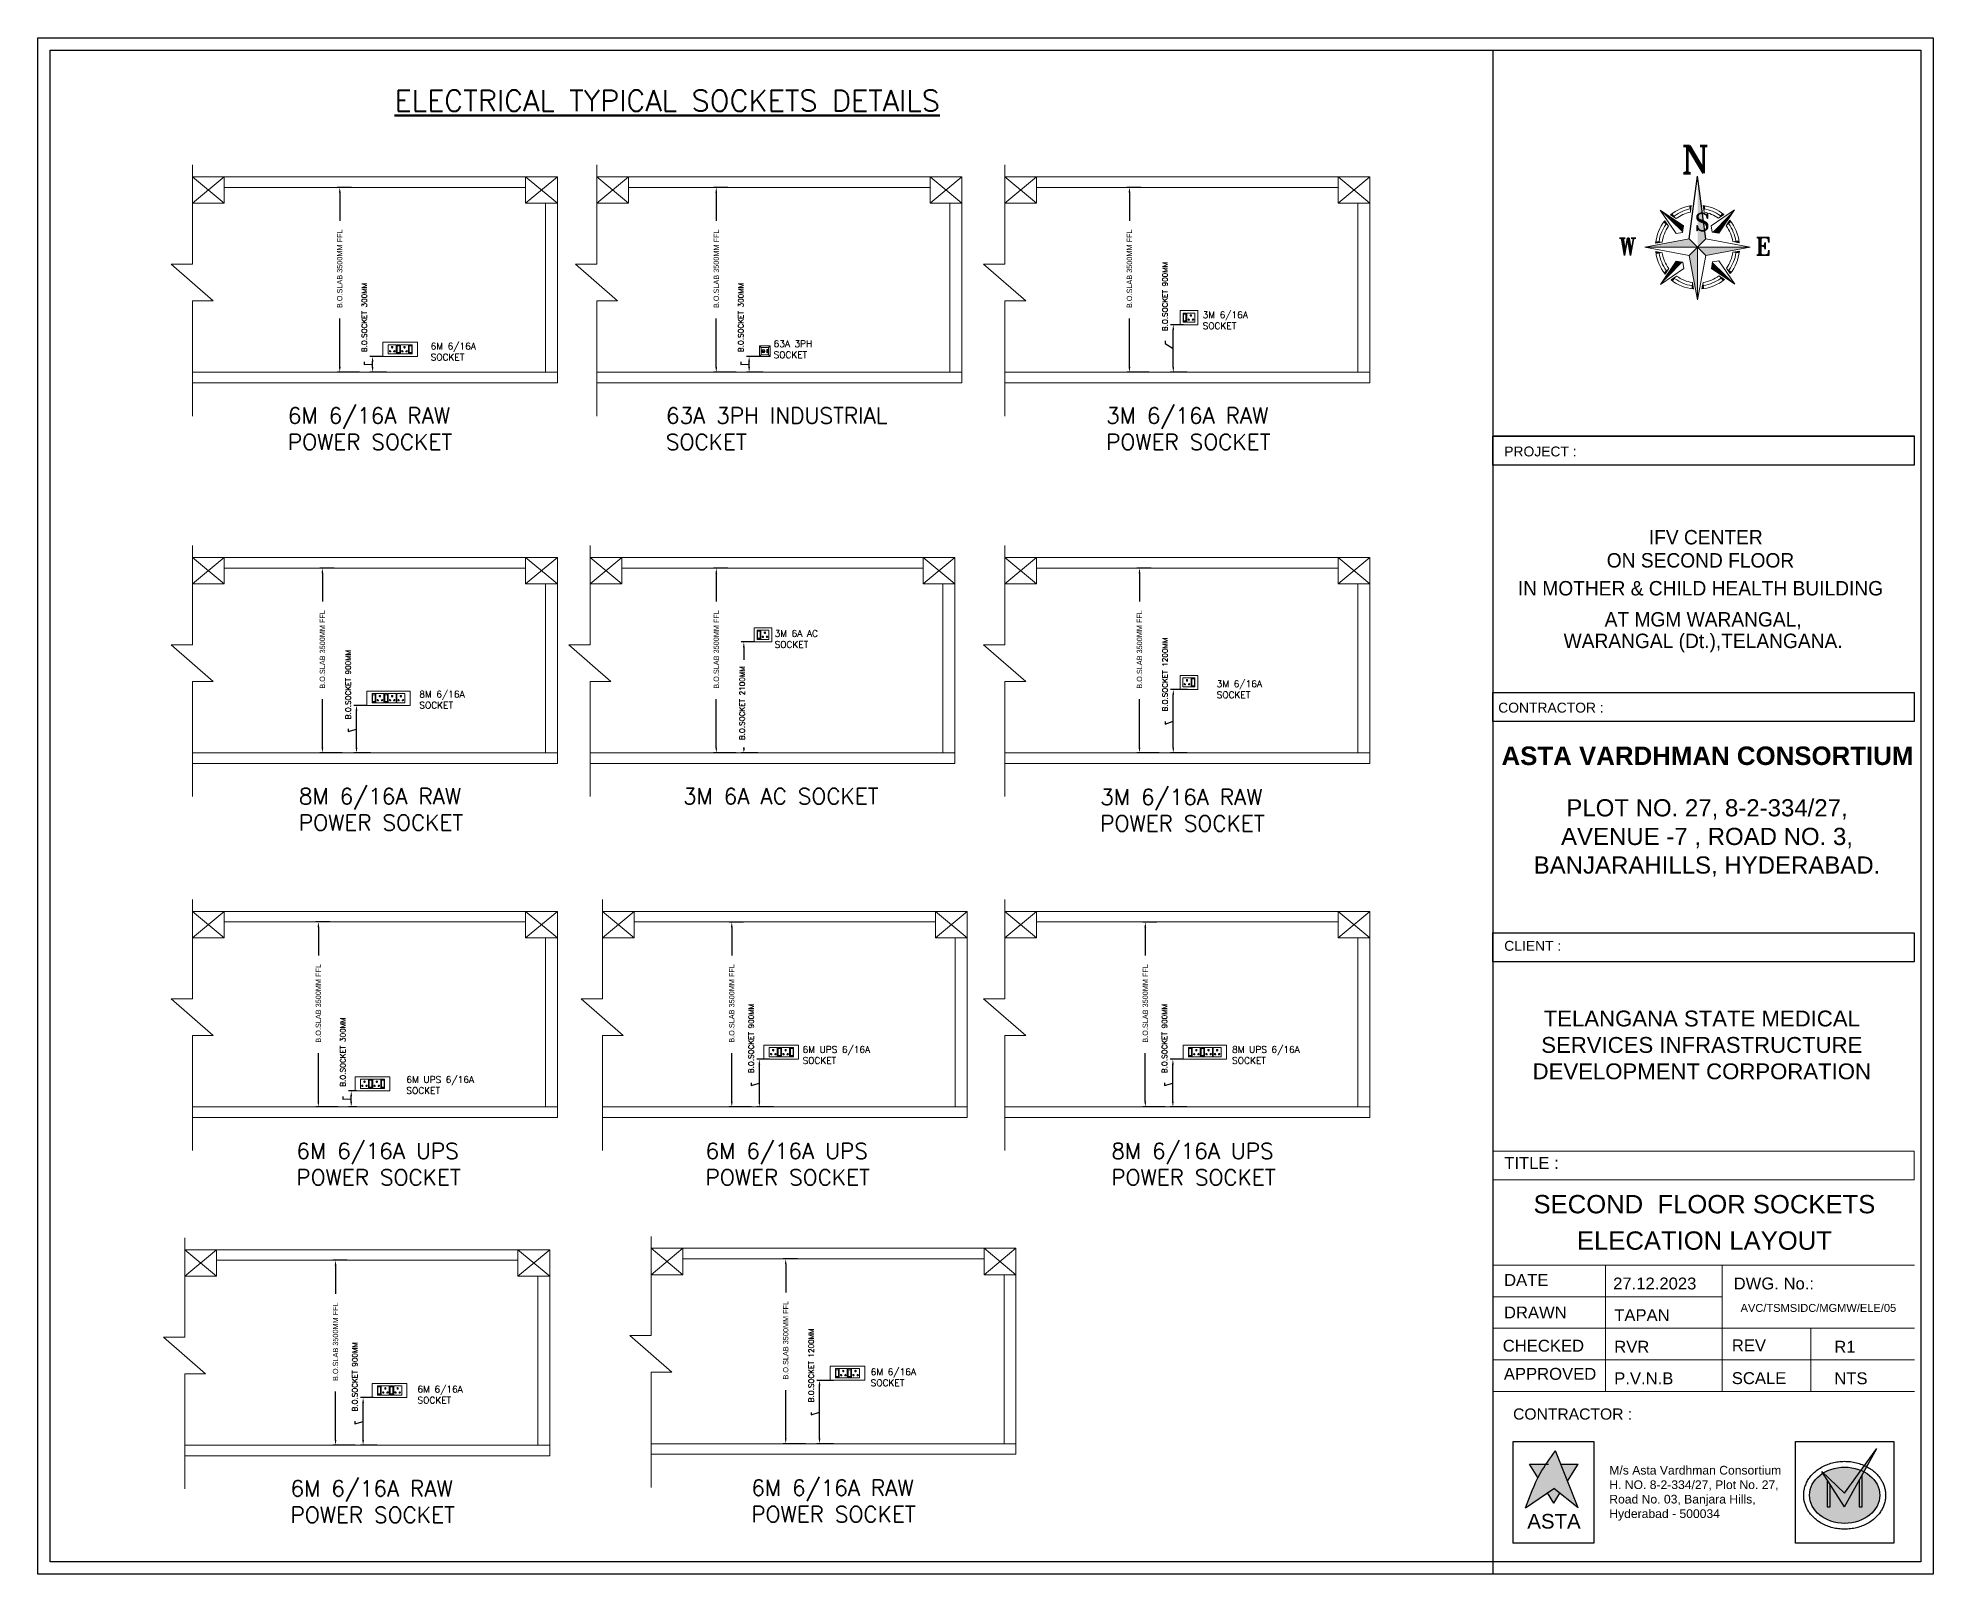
# Model space of a CAD drawing. Extents: x 2982526 to 3410143, y -1442121 to -1332990.
# Drawn here: x 3111121 to 3146987, y -1435153 to -1406065 of the extents above; entities that cross this region are included whole.
import ezdxf
from ezdxf.enums import TextEntityAlignment as Align

# ---------------------------------------------------------------- set-up
doc = ezdxf.new("R2010")
doc.units = 0
doc.header["$MEASUREMENT"] = 0
doc.linetypes.add('1', pattern=[0, 0, 0])
doc.layers.get('0').update_dxf_attribs({"color": 6, "linetype": '1'})
for name, color, linetype, lineweight in [('DIM', 7, 'Continuous', 0), ('ELE 63A 3PH INDUSTRIAL SOCKET', 1, 'Continuous', 0), ('ELE-1 NO 6-16A RAW POWER SOCKET', 1, 'Continuous', 0), ('ELE-2NOS OF 6-16 RAW POWER SOCKET', 1, 'Continuous', 0), ('ELE-3NOS 6-16A POWER SOCKET', 5, 'Continuous', 0), ('ELE-8M 6-16A UPS SOCKET', 223, 'Continuous', 0), ('ELE. 2N0S OF 6-16 UPS SOCKETS', 191, 'Continuous', 0), ('MEP_HVAC_RA_DUCT', 1, 'Continuous', 0)]:
    doc.layers.add(name, color=color, linetype=linetype, lineweight=lineweight)
for name, color, linetype in [('ELE-16A AC SOCKET', 7, 'Continuous'), ('LOGO', 250, '1'), ('TEXT', 5, '1'), ('TITLE', 7, 'Continuous'), ('walls', 1, 'Continuous')]:
    doc.layers.add(name, color=color, linetype=linetype)
doc.layers.add('ELE-6A AC SOCKET', color=7, linetype='Continuous', lineweight=0, true_color=0x00ceb6)
doc.styles.add('ARIAL', font='arial.ttf')
doc.styles.add('Century', font='GOTHIC.TTF')
doc.styles.add('RT', font='romant.shx')
doc.dimstyles.new('AR-BRICK WORK', dxfattribs={"dimscale": 100, "dimtxt": 1, "dimasz": 1, "dimexe": 0.5, "dimexo": 0, "dimgap": 0.25, "dimtad": 0, "dimdec": 0, "dimzin": 1, "dimdsep": 46, "dimtxsty": 'Century', "dimblk": 'OBLIQUE', "dimcen": 0, "dimdle": 1, "dimclrd": 8, "dimclre": 8, "dimclrt": 4, "dimadec": 0, "dimazin": 0, "dimtfac": 1, "dimtdec": 0, "dimtofl": 0, "dimtmove": 1, "dimatfit": 3, "dimldrblk": 'ARCHTICK', "dimfxl": 1, "dimtolj": 1, "dimtzin": 1, "dimarcsym": 2})

msp = doc.modelspace()

# ---------------------------------------------------------------- texts
at = {"layer": 'DIM', "lineweight": 50, "ltscale": 10, "char_height": 125, "attachment_point": 1}
for s, insert, width in [('{\\Fromans.shx|c228;\\C0;3M 6/16A SOCKET}', (3133162.7, -1411246.2), 1022.634), ('{\\Fromans.shx|c228;\\C0;6M 6/16A SOCKET}', (3118553.3, -1411840.4), 1022.634), ('{\\Fromans.shx|c228;\\C0;63A 3PH SOCKET}', (3125042.5, -1411793.6), 1022.634), ('{\\Fromans.shx|c228;\\C0;3M 6A AC SOCKET}', (3125062.1, -1417280.1), 1022.634), ('{\\Fromans.shx|c228;\\C0;8M 6/16A SOCKET}', (3118339.1, -1418431.2), 1022.634), ('{\\Fromans.shx|c228;\\C0;3M 6/16A SOCKET}', (3133428.7, -1418233.2), 1022.634), ('{\\Fromans.shx|c228;\\C0;6M UPS 6/16A SOCKET}', (3125591.4, -1425157.3), 1426.108), ('{\\Fromans.shx|c228;\\C0;8M UPS 6/16A SOCKET}', (3133720.4, -1425157.3), 1426.108), ('{\\Fromans.shx|c228;\\C0;6M UPS 6/16A SOCKET}', (3118094, -1425727.2), 1426.108), ('{\\Fromans.shx|c228;\\C0;6M 6/16A SOCKET}', (3126880.8, -1431261), 1022.634), ('{\\Fromans.shx|c228;\\C0;6M 6/16A SOCKET}', (3118304.5, -1431590.2), 1022.634)]:
    msp.add_mtext(s, dxfattribs=dict(at, insert=insert, width=width))
at = {"layer": 'TEXT', "color": 8, "style": 'RT'}
for s, p in [('S', (3142476.6, -1409715.7)), ('W', (3141034.7, -1410184.9)), ('E', (3143625.2, -1410177))]:
    msp.add_text(s, height=329.3, dxfattribs=at).set_placement(p)
at = {"layer": 'TEXT', "lineweight": 50, "ltscale": 10, "attachment_point": 1}
for s, insert, char_height, width in [('{\\L\\Fromans.shx|c228;\\C0;ELECTRICAL TYPICAL SOCKETS DETAILS}', (3117868, -1407054.8), 400, 12876.571), ('{\\Fromans.shx|c228;\\C0;6M 6/16A RAW POWER SOCKET}', (3115850.9, -1413066.4), 300, 4707.325), ('{\\Fromans.shx|c228;\\C0;63A 3PH INDUSTRIAL SOCKET}', (3123006, -1413066.4), 300, 5139.262), ('{\\Fromans.shx|c228;\\C0;3M 6/16A RAW POWER SOCKET}', (3131336.8, -1413066.4), 300, 4707.325), ('{\\Fromans.shx|c228;\\C0;8M 6/16A RAW POWER SOCKET}', (3116059.9, -1420273.5), 300, 4707.325), ('{\\Fromans.shx|c228;\\C0;3M 6A AC SOCKET}', (3123328.7, -1420273.5), 300, 4707.325), ('{\\Fromans.shx|c228;\\C0;3M 6/16A RAW POWER SOCKET}', (3131225.6, -1420288.7), 300, 4707.325), ('{\\Fromans.shx|c228;\\C0;6M 6/16A UPS POWER SOCKET}', (3116012.3, -1426990.6), 300, 4707.325), ('{\\Fromans.shx|c228;\\C0;6M 6/16A UPS POWER SOCKET}', (3123755.7, -1426990.6), 300, 4707.325), ('{\\Fromans.shx|c228;\\C0;8M 6/16A UPS POWER SOCKET}', (3131434.6, -1426990.6), 300, 4707.325), ('{\\Fromans.shx|c228;\\C0;6M 6/16A RAW POWER SOCKET}', (3115901.3, -1433381.1), 300, 4707.325), ('{\\Fromans.shx|c228;\\C0;6M 6/16A RAW POWER SOCKET}', (3124622, -1433369), 300, 4707.325)]:
    msp.add_mtext(s, dxfattribs=dict(at, insert=insert, char_height=char_height, width=width))
at = {"layer": 'TITLE', "color": 18, "true_color": 0x000000}
for s, height, style, p in [('N', 519.3, 'RT', (3142220, -1408629.5)), ('PROJECT :', 187.72, 'ARIAL', (3138871, -1413989.7)), ('CONTRACTOR :', 187.723, 'ARIAL', (3138756.4, -1418840.7)), ('CLIENT :', 187.72, 'ARIAL', (3138870.9, -1423350.9))]:
    msp.add_text(s, height=height, dxfattribs=dict(at, style=style)).set_placement(p)
at = {"layer": 'TITLE', "color": 18, "true_color": 0x000000, "style": 'ARIAL', "width": 0.95}
for s, p in [(' IFV CENTER', (3142634.4, -1415656.2, 36.7)), ('ON SECOND FLOOR ', (3142634.4, -1416094, 36.7)), ('IN MOTHER & CHILD HEALTH BUILDING ', (3142634.4, -1416622.5, 36.7)), ('AT MGM WARANGAL,', (3142634.4, -1417211.4, 36.7)), ('WARANGAL (Dt.),TELANGANA.', (3142634.4, -1417618.7, 36.7))]:
    msp.add_text(s, height=273.316, rotation=0.00005, dxfattribs=at).set_placement(p, align=Align.CENTER)
at = {"layer": 'TITLE', "color": 18, "lineweight": 0, "true_color": 0x000000, "style": 'ARIAL'}
for s, p in [('TITLE :', (3138871, -1427480.4)), ('27.12.2023', (3140931.3, -1429762.8)), ('DWG. No.:', (3143212, -1429762.9)), ('TAPAN', (3140952.2, -1430362.5)), ('RVR', (3140952.2, -1430960.6)), ('REV', (3143177.2, -1430934.3)), ('R1', (3145116.3, -1430960.6)), ('P.V.N.B', (3140952.2, -1431558.4)), ('SCALE', (3143177.2, -1431554.8)), ('NTS', (3145116.3, -1431558.4))]:
    msp.add_text(s, height=225.27, dxfattribs=at).set_placement(p)
for s, height, p in [('SECOND  FLOOR SOCKETS', 347.273, (3142659.1, -1428321.7, -897.6)), ('ELECATION LAYOUT', 347.273, (3142659.1, -1429011.4, -897.6)), ('AVC/TSMSIDC/MGMW/ELE/05', 150, (3144816, -1430187.6))]:
    msp.add_text(s, height=height, dxfattribs=at).set_placement(p, align=Align.CENTER)
for s, p in [('DATE', (3139287.1, -1429584.1)), ('DRAWN ', (3139502.6, -1430199.2)), ('CHECKED', (3139611.7, -1430828)), ('APPROVED', (3139737.6, -1431361.1))]:
    msp.add_text(s, height=225.27, dxfattribs=at).set_placement(p, align=Align.MIDDLE_CENTER)
at = {"layer": 'TITLE', "color": 18, "true_color": 0x000000, "attachment_point": 2, "rotation": 0.00005, "style": 'ARIAL'}
for s, insert, char_height, width in [('{\\fArial|b1|i0|c0|p34;ASTA VARDHMAN CONSORTIUM}', (3142716.3, -1419482.6, -1105.4), 350, 8171.752), ('PLOT NO. 27, 8-2-334/27, AVENUE -7 , ROAD NO. 3, BANJARAHILLS, HYDERABAD. ', (3142707.7, -1420480.7, -1105.4), 325, 6552.967), ('TELANGANA STATE MEDICAL \\PSERVICES INFRASTRUCTURE DEVELOPMENT CORPORATION', (3142609.4, -1424483), 300, 7552.182)]:
    msp.add_mtext(s, dxfattribs=dict(at, insert=insert, char_height=char_height, width=width))

# ---------------------------------------------------------------- blocks, each defined once
blk = doc.blocks.new('UPS 6-16A 3M UPS SOCKET')
at = {"layer": 'ELE-1 NO 6-16A RAW POWER SOCKET', "color": 30, "lineweight": 0}
for p, q in [((16, 38), (76, 38)), ((16, 38), (76, 38)), ((16, 17), (16, 38)), ((16, 38), (16, 17)), ((76, 17), (16, 17)), ((16, 13), (16, -39)), ((76, 13), (16, 13)), ((23, 36), (69, 36)), ((23, 19), (23, 36)), ((69, 19), (23, 19)), ((67, 36), (67, 19)), ((69, 36), (69, 19)), ((76, 38), (76, 17)), ((76, -39), (76, 13)), ((16, -39), (76, -39))]:
    blk.add_line(p, q, dxfattribs=at)
blk.add_lwpolyline([(92, 58), (92, -58), (0, -58), (0, 58)], close=True, dxfattribs=at)
for centre, radius, start, end in [((58, 2), 3.5, 357.49, 264.7311), ((60, -1), 2.82, 194.9049, 67.3162), ((31, -13), 4.06, 37.1584, 322.8416), ((35, -13), 2.59, 251.4031, 108.5969), ((58, -28), 3.5, 95.2689, 2.51), ((60, -25), 2.82, 292.6838, 165.0951)]:
    blk.add_arc(centre, radius, start, end, dxfattribs=at)
blk = doc.blocks.new('45RT')
at = {"layer": 'ELE-6A AC SOCKET', "lineweight": 0}
for p, q in [((-212, 169), (-212, 36)), ((-212, 169), (-212, 36)), ((-166, 169), (-212, 169)), ((-212, 169), (-166, 169)), ((-212, 36), (-166, 36)), ((-208, 155), (-208, 51)), ((-170, 155), (-208, 155)), ((-208, 55), (-170, 55)), ((-208, 51), (-170, 51)), ((-170, 51), (-170, 155)), ((-166, 36), (-166, 169)), ((-158, 169), (-42, 169)), ((-158, 36), (-158, 169)), ((-42, 36), (-158, 36)), ((-42, 169), (-42, 36))]:
    blk.add_line(p, q, dxfattribs=at)
blk.add_lwpolyline([(-257, 0), (0, 0), (0, 205), (-257, 205)], close=True, dxfattribs=at)
for centre, radius, start, end in [((-133, 77), 7.81, 5.2689, 272.51), ((-127, 71), 6.3, 202.6838, 75.0951), ((-100, 136), 9.06, 307.1584, 232.8416), ((-100, 126), 5.78, 161.4031, 18.5969), ((-73, 71), 6.3, 104.9049, 337.3162), ((-67, 77), 7.81, 267.49, 174.7311)]:
    blk.add_arc(centre, radius, start, end, dxfattribs=at)
blk = doc.blocks.new('6-16A RAW POWER SOCKET 3M')
at = {"layer": 'ELE-1 NO 6-16A RAW POWER SOCKET', "lineweight": 0}
for p, q in [((0, 58), (72, 58)), ((0, 58), (72, 58)), ((0, 33), (0, 58)), ((0, 58), (0, 33)), ((72, 33), (0, 33)), ((0, 29), (0, -35)), ((72, 29), (0, 29)), ((8, 56), (64, 56)), ((8, 35), (8, 56)), ((64, 35), (8, 35)), ((62, 56), (62, 35)), ((64, 56), (64, 35)), ((72, 58), (72, 33)), ((72, -35), (72, 29)), ((0, -35), (72, -35))]:
    blk.add_line(p, q, dxfattribs=at)
blk.add_lwpolyline([(92, 82), (92, -58), (-20, -58), (-20, 82)], close=True, dxfattribs=at)
for centre, radius, start, end in [((18, -3), 4.93, 37.1584, 322.8416), ((23, -3), 3.14, 251.4031, 108.5969), ((50, 15), 4.24, 357.49, 264.7311), ((53, 12), 3.43, 194.9049, 67.3162), ((50, -21), 4.24, 95.2689, 2.51), ((53, -18), 3.43, 292.6838, 165.0951)]:
    blk.add_arc(centre, radius, start, end, dxfattribs=at)
blk = doc.blocks.new('*D249')
at = {"layer": 'Defpoints', "color": 0, "transparency": 16777216}
for p in [(3132607, -1418403), (3132874, -1418403), (3132873, -1419603)]:
    blk.add_point(p, dxfattribs=at)
at = {"layer": 'DIM', "color": 8, "lineweight": -2, "ltscale": 10, "transparency": 16777216}
for p, q in [((3132874, -1418403), (3132557, -1418403)), ((3132607, -1419503), (3132607, -1418503)), ((3132451, -1419060), (3132607, -1419003)), ((3132451, -1419010), (3132451, -1419060)), ((3132873, -1419603), (3132557, -1419603))]:
    blk.add_line(p, q, dxfattribs=at)
at = {"layer": 'DIM', "color": 8, "transparency": 16777216}
for points in [[(3132624, -1418503), (3132591, -1418503), (3132607, -1418403)], [(3132591, -1419503), (3132624, -1419503), (3132607, -1419603)]]:
    blk.add_solid(points, dxfattribs=at)
at = {"layer": 'DIM', "color": 7, "lineweight": 50, "transparency": 16777216, "insert": (3132451, -1418156), "char_height": 100, "attachment_point": 5, "rotation": 90}
blk.add_mtext('\\A1;\\A1;{\\Fromans.shx|c228; B.O.SOCKET 1200MM }', dxfattribs=at)
blk = doc.blocks.new('_ArchTick')
at = {"color": 0, "linetype": 'ByBlock', "const_width": 0.15}
blk.add_lwpolyline([(-0.5, -0.5), (0.5, 0.5)], dxfattribs=at)
blk = doc.blocks.new('*D266')
at = {"layer": 'Defpoints', "color": 0, "transparency": 16777216}
for p in [(3132607, -1411496), (3132802, -1411496), (3132873, -1412396)]:
    blk.add_point(p, dxfattribs=at)
at = {"layer": 'DIM', "color": 8, "lineweight": -2, "ltscale": 10, "transparency": 16777216}
for p, q in [((3132802, -1411496), (3132557, -1411496)), ((3132607, -1412296), (3132607, -1411596)), ((3132451, -1411803), (3132451, -1411853)), ((3132451, -1411853), (3132607, -1411946)), ((3132873, -1412396), (3132557, -1412396))]:
    blk.add_line(p, q, dxfattribs=at)
at = {"layer": 'DIM', "color": 8, "transparency": 16777216}
for points in [[(3132624, -1411596), (3132591, -1411596), (3132607, -1411496)], [(3132591, -1412296), (3132624, -1412296), (3132607, -1412396)]]:
    blk.add_solid(points, dxfattribs=at)
at = {"layer": 'DIM', "color": 7, "lineweight": 50, "transparency": 16777216, "insert": (3132451, -1410997), "char_height": 100, "attachment_point": 5, "rotation": 90}
blk.add_mtext('\\A1;\\A1;{\\Fromans.shx|c228; B.O.SOCKET 900MM }', dxfattribs=at)
blk = doc.blocks.new('54Y')
at = {"layer": 'ELE. 2N0S OF 6-16 UPS SOCKETS', "color": 140, "lineweight": 0}
for p, q in [((26, 312), (26, 278)), ((26, 278), (26, 312)), ((26, 312), (124, 312)), ((26, 312), (124, 312)), ((124, 278), (26, 278)), ((124, 272), (26, 272)), ((26, 272), (26, 187)), ((37, 281), (37, 309)), ((37, 309), (113, 309)), ((113, 281), (37, 281)), ((110, 309), (110, 281)), ((113, 309), (113, 281)), ((124, 312), (124, 278)), ((124, 187), (124, 272)), ((26, 187), (124, 187)), ((26, 181), (26, 148)), ((26, 148), (26, 181)), ((26, 181), (124, 181)), ((26, 181), (124, 181)), ((124, 148), (26, 148)), ((26, 142), (26, 57)), ((124, 142), (26, 142)), ((26, 57), (124, 57)), ((37, 150), (37, 179)), ((37, 179), (113, 179)), ((113, 150), (37, 150)), ((110, 179), (110, 150)), ((113, 179), (113, 150)), ((124, 181), (124, 148)), ((124, 57), (124, 142))]:
    blk.add_line(p, q, dxfattribs=at)
blk.add_lwpolyline([(150, 368), (150, 0), (0, 0), (0, 368)], close=True, dxfattribs=at)
for centre, radius, start, end in [((51, 230), 6.62, 37.1584, 322.8416), ((58, 230), 4.22, 251.4031, 108.5969), ((94, 254), 5.7, 357.49, 264.7311), ((94, 205), 5.7, 95.2689, 2.51), ((98, 249), 4.6, 194.9049, 67.3162), ((98, 210), 4.6, 292.6838, 165.0951), ((51, 99), 6.62, 37.1584, 322.8416), ((58, 99), 4.22, 251.4031, 108.5969), ((94, 124), 5.7, 357.49, 264.7311), ((94, 75), 5.7, 95.2689, 2.51), ((98, 119), 4.6, 194.9049, 67.3162), ((98, 80), 4.6, 292.6838, 165.0951)]:
    blk.add_arc(centre, radius, start, end, dxfattribs=at)
blk = doc.blocks.new('*D267')
at = {"layer": 'Defpoints', "color": 0, "transparency": 16777216}
for p in [(3117454, -1412096), (3117649, -1412096), (3117720, -1412396)]:
    blk.add_point(p, dxfattribs=at)
at = {"layer": 'DIM', "color": 8, "lineweight": -2, "ltscale": 10, "transparency": 16777216}
for p, q in [((3117298, -1412201), (3117298, -1412251)), ((3117298, -1412251), (3117454, -1412246)), ((3117649, -1412096), (3117404, -1412096)), ((3117720, -1412396), (3117404, -1412396)), ((3117454, -1412296), (3117454, -1412196))]:
    blk.add_line(p, q, dxfattribs=at)
at = {"layer": 'DIM', "color": 8, "transparency": 16777216}
for points in [[(3117471, -1412196), (3117438, -1412196), (3117454, -1412096)], [(3117438, -1412296), (3117471, -1412296), (3117454, -1412396)]]:
    blk.add_solid(points, dxfattribs=at)
at = {"layer": 'DIM', "color": 7, "lineweight": 50, "transparency": 16777216, "insert": (3117298, -1411395), "char_height": 100, "attachment_point": 5, "rotation": 90}
blk.add_mtext('\\A1;\\A1;{\\Fromans.shx|c228; B.O.SOCKET 300MM }', dxfattribs=at)
blk = doc.blocks.new('RTUH 6U')
at = {"layer": 'ELE-2NOS OF 6-16 RAW POWER SOCKET', "color": 30, "lineweight": 0, "ltscale": 300}
for p, q in [((-312, -26), (-227, -26)), ((-312, -124), (-312, -26)), ((-227, -124), (-312, -124)), ((-227, -26), (-227, -124)), ((-187, -26), (-221, -26)), ((-221, -26), (-221, -124)), ((-187, -124), (-221, -124)), ((-221, -124), (-187, -124)), ((-190, -37), (-218, -37)), ((-218, -37), (-218, -113)), ((-190, -40), (-218, -40)), ((-218, -113), (-190, -113)), ((-190, -113), (-190, -37)), ((-187, -124), (-187, -26)), ((-187, -124), (-187, -26)), ((-181, -124), (-181, -26)), ((-181, -26), (-96, -26)), ((-96, -124), (-181, -124)), ((-96, -26), (-96, -124)), ((-57, -26), (-91, -26)), ((-91, -26), (-91, -124)), ((-57, -124), (-91, -124)), ((-91, -124), (-57, -124)), ((-60, -37), (-88, -37)), ((-88, -37), (-88, -113)), ((-60, -40), (-88, -40)), ((-88, -113), (-60, -113)), ((-60, -113), (-60, -37)), ((-57, -124), (-57, -26)), ((-57, -124), (-57, -26))]:
    blk.add_line(p, q, dxfattribs=at)
blk.add_lwpolyline([(0, 0), (-368, 0), (-368, -150), (0, -150)], close=True, dxfattribs=at)
for centre, radius, start, end in [((-293, -56), 5.7, 87.49, 354.7311), ((-289, -52), 4.6, 284.9049, 157.3162), ((-269, -99), 6.62, 127.1584, 52.8416), ((-269, -92), 4.22, 341.4031, 198.5969), ((-249, -52), 4.6, 22.6838, 255.0951), ((-245, -56), 5.7, 185.2689, 92.51), ((-163, -56), 5.7, 87.49, 354.7311), ((-159, -52), 4.6, 284.9049, 157.3162), ((-139, -99), 6.62, 127.1584, 52.8416), ((-139, -92), 4.22, 341.4031, 198.5969), ((-119, -52), 4.6, 22.6838, 255.0951), ((-115, -56), 5.7, 185.2689, 92.51)]:
    blk.add_arc(centre, radius, start, end, dxfattribs=at)
blk = doc.blocks.new('*D268')
at = {"layer": 'Defpoints', "color": 0, "transparency": 16777216}
for p in [(3117275, -1431811), (3117470, -1431811), (3117541, -1432711)]:
    blk.add_point(p, dxfattribs=at)
at = {"layer": 'DIM', "color": 8, "lineweight": -2, "ltscale": 10, "transparency": 16777216}
for p, q in [((3117470, -1431811), (3117225, -1431811)), ((3117275, -1432611), (3117275, -1431911)), ((3117119, -1432258), (3117119, -1432308)), ((3117119, -1432308), (3117275, -1432261)), ((3117541, -1432711), (3117225, -1432711))]:
    blk.add_line(p, q, dxfattribs=at)
at = {"layer": 'DIM', "color": 8, "transparency": 16777216}
for points in [[(3117292, -1431911), (3117258, -1431911), (3117275, -1431811)], [(3117258, -1432611), (3117292, -1432611), (3117275, -1432711)]]:
    blk.add_solid(points, dxfattribs=at)
at = {"layer": 'DIM', "color": 7, "lineweight": 50, "transparency": 16777216, "insert": (3117119, -1431453), "char_height": 100, "attachment_point": 5, "rotation": 90}
blk.add_mtext('\\A1;\\A1;{\\Fromans.shx|c228; B.O.SOCKET 900MM }', dxfattribs=at)
blk = doc.blocks.new('*D269')
at = {"layer": 'Defpoints', "color": 0, "transparency": 16777216}
for p in [(3117150, -1418703), (3117345, -1418703), (3117416, -1419603)]:
    blk.add_point(p, dxfattribs=at)
at = {"layer": 'DIM', "color": 8, "lineweight": -2, "ltscale": 10, "transparency": 16777216}
for p, q in [((3117345, -1418703), (3117100, -1418703)), ((3117150, -1419503), (3117150, -1418803)), ((3116993, -1419151), (3116993, -1419201)), ((3116993, -1419201), (3117150, -1419153)), ((3117416, -1419603), (3117100, -1419603))]:
    blk.add_line(p, q, dxfattribs=at)
at = {"layer": 'DIM', "color": 8, "transparency": 16777216}
for points in [[(3117167, -1418803), (3117133, -1418803), (3117150, -1418703)], [(3117133, -1419503), (3117167, -1419503), (3117150, -1419603)]]:
    blk.add_solid(points, dxfattribs=at)
at = {"layer": 'DIM', "color": 7, "lineweight": 50, "transparency": 16777216, "insert": (3116993, -1418345), "char_height": 100, "attachment_point": 5, "rotation": 90}
blk.add_mtext('\\A1;\\A1;{\\Fromans.shx|c228; B.O.SOCKET 900MM }', dxfattribs=at)
blk = doc.blocks.new('543WYH')
at = {"layer": 'ELE-2NOS OF 6-16 RAW POWER SOCKET', "color": 30, "linetype": 'ByBlock', "lineweight": 0}
for p, q in [((-124, -57), (-124, -91)), ((-26, -57), (-124, -57)), ((-26, -57), (-124, -57)), ((-124, -91), (-26, -91)), ((-124, -96), (-26, -96)), ((-124, -181), (-124, -96)), ((-26, -181), (-124, -181)), ((-124, -187), (-124, -221)), ((-26, -187), (-124, -187)), ((-26, -187), (-124, -187)), ((-113, -60), (-113, -88)), ((-37, -60), (-113, -60)), ((-113, -88), (-37, -88)), ((-113, -190), (-113, -218)), ((-37, -190), (-113, -190)), ((-110, -60), (-110, -88)), ((-110, -190), (-110, -218)), ((-37, -88), (-37, -60)), ((-37, -218), (-37, -190)), ((-26, -57), (-26, -91)), ((-26, -91), (-26, -57)), ((-26, -96), (-26, -181)), ((-26, -187), (-26, -221)), ((-26, -221), (-26, -187)), ((-124, -221), (-26, -221)), ((-124, -312), (-124, -227)), ((-124, -227), (-26, -227)), ((-26, -312), (-124, -312)), ((-124, -402), (-124, -317)), ((-124, -317), (-26, -317)), ((-113, -218), (-37, -218)), ((-26, -227), (-26, -312)), ((-26, -317), (-26, -402)), ((-26, -402), (-124, -402))]:
    blk.add_line(p, q, dxfattribs=at)
blk.add_lwpolyline([(-150, 0), (-150, -459), (0, -459), (0, 0)], close=True, dxfattribs=at)
for centre, radius, start, end in [((-98, -119), 4.6, 112.6838, 345.0951), ((-98, -159), 4.6, 14.9049, 247.3162), ((-94, -115), 5.7, 275.2689, 182.51), ((-94, -163), 5.7, 177.49, 84.7311), ((-58, -139), 4.22, 71.4031, 288.5969), ((-51, -139), 6.62, 217.1584, 142.8416), ((-98, -249), 4.6, 112.6838, 345.0951), ((-98, -289), 4.6, 14.9049, 247.3162), ((-98, -340), 4.6, 112.6838, 345.0951), ((-98, -379), 4.6, 14.9049, 247.3162), ((-94, -245), 5.7, 275.2689, 182.51), ((-94, -293), 5.7, 177.49, 84.7311), ((-94, -335), 5.7, 275.2689, 182.51), ((-94, -384), 5.7, 177.49, 84.7311), ((-58, -269), 4.22, 71.4031, 288.5969), ((-58, -360), 4.22, 71.4031, 288.5969), ((-51, -269), 6.62, 217.1584, 142.8416), ((-51, -360), 6.62, 217.1584, 142.8416)]:
    blk.add_arc(centre, radius, start, end, dxfattribs=at)
blk = doc.blocks.new('*D270')
at = {"layer": 'Defpoints', "color": 0, "transparency": 16777216}
for p in [(3124480, -1417503), (3124675, -1417503), (3124746, -1419603)]:
    blk.add_point(p, dxfattribs=at)
at = {"layer": 'DIM', "color": 8, "lineweight": -2, "ltscale": 10, "transparency": 16777216}
for p, q in [((3124675, -1417503), (3124430, -1417503)), ((3124480, -1417603), (3124480, -1417844)), ((3124480, -1419503), (3124480, -1419551)), ((3124746, -1419603), (3124430, -1419603))]:
    blk.add_line(p, q, dxfattribs=at)
at = {"layer": 'DIM', "color": 8, "transparency": 16777216}
for points in [[(3124496, -1417603), (3124463, -1417603), (3124480, -1417503)], [(3124463, -1419503), (3124496, -1419503), (3124480, -1419603)]]:
    blk.add_solid(points, dxfattribs=at)
at = {"layer": 'DIM', "color": 7, "lineweight": 50, "transparency": 16777216, "insert": (3124447, -1418698), "char_height": 100, "attachment_point": 5, "rotation": 90}
blk.add_mtext('\\A1;\\A1;{\\Fromans.shx|c228; B.O.SOCKET 2100MM }', dxfattribs=at)
blk = doc.blocks.new('*D271')
at = {"layer": 'Defpoints', "color": 0, "transparency": 16777216}
for p in [(3131968, -1416103), (3132188, -1416103), (3132341, -1419603)]:
    blk.add_point(p, dxfattribs=at)
at = {"layer": 'DIM', "color": 8, "lineweight": -2, "ltscale": 10, "transparency": 16777216}
for p, q in [((3132188, -1416103), (3131918, -1416103)), ((3131968, -1416203), (3131968, -1416738)), ((3131968, -1419503), (3131968, -1418588)), ((3132341, -1419603), (3131918, -1419603))]:
    blk.add_line(p, q, dxfattribs=at)
at = {"layer": 'DIM', "color": 8, "transparency": 16777216}
for points in [[(3131984, -1416203), (3131951, -1416203), (3131968, -1416103)], [(3131951, -1419503), (3131984, -1419503), (3131968, -1419603)]]:
    blk.add_solid(points, dxfattribs=at)
at = {"layer": 'DIM', "color": 7, "lineweight": 50, "transparency": 16777216, "insert": (3131968, -1417663), "char_height": 100, "attachment_point": 5, "rotation": 90}
blk.add_mtext('\\A1;\\A1; B.O.SLAB 3500MM FFL', dxfattribs=at)
blk = doc.blocks.new('*D272')
at = {"layer": 'Defpoints', "color": 0, "transparency": 16777216}
for p in [(3131778, -1408896), (3131998, -1408896), (3132151, -1412396)]:
    blk.add_point(p, dxfattribs=at)
at = {"layer": 'DIM', "color": 8, "lineweight": -2, "ltscale": 10, "transparency": 16777216}
for p, q in [((3131998, -1408896), (3131728, -1408896)), ((3131778, -1408996), (3131778, -1409531)), ((3131778, -1412296), (3131778, -1411381)), ((3132151, -1412396), (3131728, -1412396))]:
    blk.add_line(p, q, dxfattribs=at)
at = {"layer": 'DIM', "color": 8, "transparency": 16777216}
for points in [[(3131794, -1408996), (3131761, -1408996), (3131778, -1408896)], [(3131761, -1412296), (3131794, -1412296), (3131778, -1412396)]]:
    blk.add_solid(points, dxfattribs=at)
at = {"layer": 'DIM', "color": 7, "lineweight": 50, "transparency": 16777216, "insert": (3131778, -1410456), "char_height": 100, "attachment_point": 5, "rotation": 90}
blk.add_mtext('\\A1;\\A1; B.O.SLAB 3500MM FFL', dxfattribs=at)
blk = doc.blocks.new('*D273')
at = {"layer": 'Defpoints', "color": 0, "transparency": 16777216}
for p in [(3116833, -1408896), (3117053, -1408896), (3117206, -1412396)]:
    blk.add_point(p, dxfattribs=at)
at = {"layer": 'DIM', "color": 8, "lineweight": -2, "ltscale": 10, "transparency": 16777216}
for p, q in [((3117053, -1408896), (3116783, -1408896)), ((3116833, -1408996), (3116833, -1409531)), ((3116833, -1412296), (3116833, -1411381)), ((3117206, -1412396), (3116783, -1412396))]:
    blk.add_line(p, q, dxfattribs=at)
at = {"layer": 'DIM', "color": 8, "transparency": 16777216}
for points in [[(3116850, -1408996), (3116816, -1408996), (3116833, -1408896)], [(3116816, -1412296), (3116850, -1412296), (3116833, -1412396)]]:
    blk.add_solid(points, dxfattribs=at)
at = {"layer": 'DIM', "color": 7, "lineweight": 50, "transparency": 16777216, "insert": (3116833, -1410456), "char_height": 100, "attachment_point": 5, "rotation": 90}
blk.add_mtext('\\A1;\\A1; B.O.SLAB 3500MM FFL', dxfattribs=at)
blk = doc.blocks.new('*D274')
at = {"layer": 'Defpoints', "color": 0, "transparency": 16777216}
for p in [(3116753, -1429211), (3116973, -1429211), (3117127, -1432711)]:
    blk.add_point(p, dxfattribs=at)
at = {"layer": 'DIM', "color": 8, "lineweight": -2, "ltscale": 10, "transparency": 16777216}
for p, q in [((3116973, -1429211), (3116703, -1429211)), ((3116753, -1429311), (3116753, -1429846)), ((3116753, -1432611), (3116753, -1431696)), ((3117127, -1432711), (3116703, -1432711))]:
    blk.add_line(p, q, dxfattribs=at)
at = {"layer": 'DIM', "color": 8, "transparency": 16777216}
for points in [[(3116770, -1429311), (3116737, -1429311), (3116753, -1429211)], [(3116737, -1432611), (3116770, -1432611), (3116753, -1432711)]]:
    blk.add_solid(points, dxfattribs=at)
at = {"layer": 'DIM', "color": 7, "lineweight": 50, "transparency": 16777216, "insert": (3116753, -1430771), "char_height": 100, "attachment_point": 5, "rotation": 90}
blk.add_mtext('\\A1;\\A1; B.O.SLAB 3500MM FFL', dxfattribs=at)
blk = doc.blocks.new('*D275')
at = {"layer": 'Defpoints', "color": 0, "transparency": 16777216}
for p in [(3116505, -1416103), (3116725, -1416103), (3116878, -1419603)]:
    blk.add_point(p, dxfattribs=at)
at = {"layer": 'DIM', "color": 8, "lineweight": -2, "ltscale": 10, "transparency": 16777216}
for p, q in [((3116725, -1416103), (3116455, -1416103)), ((3116505, -1416203), (3116505, -1416738)), ((3116505, -1419503), (3116505, -1418588)), ((3116878, -1419603), (3116455, -1419603))]:
    blk.add_line(p, q, dxfattribs=at)
at = {"layer": 'DIM', "color": 8, "transparency": 16777216}
for points in [[(3116521, -1416203), (3116488, -1416203), (3116505, -1416103)], [(3116488, -1419503), (3116521, -1419503), (3116505, -1419603)]]:
    blk.add_solid(points, dxfattribs=at)
at = {"layer": 'DIM', "color": 7, "lineweight": 50, "transparency": 16777216, "insert": (3116505, -1417663), "char_height": 100, "attachment_point": 5, "rotation": 90}
blk.add_mtext('\\A1;\\A1; B.O.SLAB 3500MM FFL', dxfattribs=at)
blk = doc.blocks.new('DSAD')
at = {"layer": 'ELE 63A 3PH INDUSTRIAL SOCKET', "linetype": 'ByBlock'}
h = blk.add_hatch(color=8, dxfattribs=at)
h.dxf.hatch_style = 1
h.paths.add_polyline_path([(-1, 0, 1), (-25, 0, 1)])
h.paths.add_polyline_path([(-2, 0, 1), (-24, 0, 1)], flags=16)
h = blk.add_hatch(color=8, dxfattribs=at)
h.dxf.hatch_style = 1
h.paths.add_polyline_path([(-17, 0, 1), (-22, 0, 1)])
h.paths.add_polyline_path([(-4, 0, 1), (-9, 0, 1)])
h.paths.add_polyline_path([(-17, 0, 1), (-22, 0, 1)], flags=16)
h.paths.add_polyline_path([(-4, 0, 1), (-9, 0, 1)], flags=16)
h = blk.add_hatch(color=8, dxfattribs=at)
h.dxf.hatch_style = 1
h.paths.add_polyline_path([(24, 6), (26, 6), (26, -6), (24, -6)])
for p, q in [((-35, 35), (-50, 50)), ((21, 14), (20, 15)), ((24, 1), (26, 1)), ((24, 0), (26, 0)), ((29, 14), (30, 15)), ((35, 35), (50, 50)), ((-35, -35), (-50, -50)), ((20, -15), (21, -14)), ((24, 0), (26, 0)), ((24, -1), (26, -1)), ((29, -14), (30, -15)), ((35, -35), (50, -50))]:
    blk.add_line(p, q, dxfattribs=at)
for points in [[(-50, 50), (50, 50), (50, -50), (-50, -50)], [(-35, 35), (35, 35), (35, -35), (-35, -35)], [(20, 15), (30, 15), (30, -15), (20, -15)], [(21, 14), (29, 14), (29, -14), (21, -14)], [(24, 6), (26, 6), (26, -6), (24, -6)]]:
    blk.add_lwpolyline(points, close=True, dxfattribs=at)
for centre, radius in [((-13, 0), 16.8), ((-13, 0), 11.8), ((-13, 0), 10.8), ((-20, 0), 2.77), ((-20, 0), 2.27), ((-6, 0), 2.77), ((-6, 0), 2.27)]:
    blk.add_circle(centre, radius, dxfattribs=at)
blk = doc.blocks.new('*D276')
at = {"layer": 'Defpoints', "color": 0, "transparency": 16777216}
for p in [(3124581, -1412096), (3124775, -1412096), (3124846, -1412396)]:
    blk.add_point(p, dxfattribs=at)
at = {"layer": 'DIM', "color": 8, "lineweight": -2, "ltscale": 10, "transparency": 16777216}
for p, q in [((3124424, -1412201), (3124424, -1412251)), ((3124424, -1412251), (3124581, -1412246)), ((3124775, -1412096), (3124531, -1412096)), ((3124846, -1412396), (3124531, -1412396)), ((3124581, -1412296), (3124581, -1412196))]:
    blk.add_line(p, q, dxfattribs=at)
at = {"layer": 'DIM', "color": 8, "transparency": 16777216}
for points in [[(3124597, -1412196), (3124564, -1412196), (3124581, -1412096)], [(3124564, -1412296), (3124597, -1412296), (3124581, -1412396)]]:
    blk.add_solid(points, dxfattribs=at)
at = {"layer": 'DIM', "color": 7, "lineweight": 50, "transparency": 16777216, "insert": (3124424, -1411395), "char_height": 100, "attachment_point": 5, "rotation": 90}
blk.add_mtext('\\A1;\\A1;{\\Fromans.shx|c228; B.O.SOCKET 300MM }', dxfattribs=at)
blk = doc.blocks.new('*D277')
at = {"layer": 'Defpoints', "color": 0, "transparency": 16777216}
for p in [(3123959, -1408896), (3124179, -1408896), (3124332, -1412396)]:
    blk.add_point(p, dxfattribs=at)
at = {"layer": 'DIM', "color": 8, "lineweight": -2, "ltscale": 10, "transparency": 16777216}
for p, q in [((3124179, -1408896), (3123909, -1408896)), ((3123959, -1408996), (3123959, -1409531)), ((3123959, -1412296), (3123959, -1411381)), ((3124332, -1412396), (3123909, -1412396))]:
    blk.add_line(p, q, dxfattribs=at)
at = {"layer": 'DIM', "color": 8, "transparency": 16777216}
for points in [[(3123976, -1408996), (3123942, -1408996), (3123959, -1408896)], [(3123942, -1412296), (3123976, -1412296), (3123959, -1412396)]]:
    blk.add_solid(points, dxfattribs=at)
at = {"layer": 'DIM', "color": 7, "lineweight": 50, "transparency": 16777216, "insert": (3123959, -1410456), "char_height": 100, "attachment_point": 5, "rotation": 90}
blk.add_mtext('\\A1;\\A1; B.O.SLAB 3500MM FFL', dxfattribs=at)
blk = doc.blocks.new('*D278')
at = {"layer": 'Defpoints', "color": 0, "transparency": 16777216}
for p in [(3123959, -1416103), (3124179, -1416103), (3124333, -1419603)]:
    blk.add_point(p, dxfattribs=at)
at = {"layer": 'DIM', "color": 8, "lineweight": -2, "ltscale": 10, "transparency": 16777216}
for p, q in [((3124179, -1416103), (3123909, -1416103)), ((3123959, -1416203), (3123959, -1416738)), ((3123959, -1419503), (3123959, -1418588)), ((3124333, -1419603), (3123909, -1419603))]:
    blk.add_line(p, q, dxfattribs=at)
at = {"layer": 'DIM', "color": 8, "transparency": 16777216}
for points in [[(3123976, -1416203), (3123943, -1416203), (3123959, -1416103)], [(3123943, -1419503), (3123976, -1419503), (3123959, -1419603)]]:
    blk.add_solid(points, dxfattribs=at)
at = {"layer": 'DIM', "color": 7, "lineweight": 50, "transparency": 16777216, "insert": (3123959, -1417663), "char_height": 100, "attachment_point": 5, "rotation": 90}
blk.add_mtext('\\A1;\\A1; B.O.SLAB 3500MM FFL', dxfattribs=at)
blk = doc.blocks.new('6 MODULES RAW POWER')
at = {"layer": 'ELE-2NOS OF 6-16 RAW POWER SOCKET', "color": 1, "lineweight": 0, "ltscale": 300}
for p, q in [((-6, 92), (-6, 20)), ((-6, 92), (-6, 20)), ((19, 92), (-6, 92)), ((-6, 92), (19, 92)), ((-6, 20), (19, 20)), ((-4, 84), (-4, 28)), ((17, 84), (-4, 84)), ((-4, 30), (17, 30)), ((-4, 28), (17, 28)), ((17, 28), (17, 84)), ((19, 20), (19, 92)), ((23, 92), (87, 92)), ((23, 20), (23, 92)), ((87, 20), (23, 20)), ((87, 92), (87, 20)), ((91, 92), (91, 20)), ((91, 92), (91, 20)), ((116, 92), (91, 92)), ((91, 92), (116, 92)), ((91, 20), (116, 20)), ((93, 84), (93, 28)), ((114, 84), (93, 84)), ((93, 30), (114, 30)), ((93, 28), (114, 28)), ((114, 28), (114, 84)), ((116, 20), (116, 92)), ((120, 20), (120, 92)), ((120, 92), (184, 92)), ((184, 20), (120, 20)), ((184, 92), (184, 20))]:
    blk.add_line(p, q, dxfattribs=at)
blk.add_lwpolyline([(-49, 0), (226, 0), (226, 112), (-49, 112)], close=True, dxfattribs=at)
for centre, radius, start, end in [((37, 42), 4.25, 5.2689, 272.51), ((40, 39), 3.43, 202.6838, 75.0951), ((55, 74), 4.93, 307.1584, 232.8416), ((55, 69), 3.14, 161.4031, 18.5969), ((70, 39), 3.43, 104.9049, 337.3162), ((73, 42), 4.25, 267.49, 174.7311), ((134, 42), 4.25, 5.2689, 272.51), ((137, 39), 3.43, 202.6838, 75.0951), ((152, 74), 4.93, 307.1584, 232.8416), ((152, 69), 3.14, 161.4031, 18.5969), ((167, 39), 3.43, 104.9049, 337.3162), ((170, 42), 4.25, 267.49, 174.7311)]:
    blk.add_arc(centre, radius, start, end, dxfattribs=at)
blk = doc.blocks.new('*D279')
at = {"layer": 'Defpoints', "color": 0, "transparency": 16777216}
for p in [(3125912, -1431484), (3126179, -1431484), (3126178, -1432684)]:
    blk.add_point(p, dxfattribs=at)
at = {"layer": 'DIM', "color": 8, "lineweight": -2, "ltscale": 10, "transparency": 16777216}
for p, q in [((3126179, -1431484), (3125862, -1431484)), ((3125912, -1432584), (3125912, -1431584)), ((3125756, -1432140), (3125912, -1432084)), ((3125756, -1432090), (3125756, -1432140)), ((3126178, -1432684), (3125862, -1432684))]:
    blk.add_line(p, q, dxfattribs=at)
at = {"layer": 'DIM', "color": 8, "transparency": 16777216}
for points in [[(3125929, -1431584), (3125896, -1431584), (3125912, -1431484)], [(3125896, -1432584), (3125929, -1432584), (3125912, -1432684)]]:
    blk.add_solid(points, dxfattribs=at)
at = {"layer": 'DIM', "color": 7, "lineweight": 50, "transparency": 16777216, "insert": (3125756, -1431236), "char_height": 100, "attachment_point": 5, "rotation": 90}
blk.add_mtext('\\A1;\\A1;{\\Fromans.shx|c228; B.O.SOCKET 1200MM }', dxfattribs=at)
blk = doc.blocks.new('*D280')
at = {"layer": 'Defpoints', "color": 0, "transparency": 16777216}
for p in [(3125273, -1429184), (3125493, -1429184), (3125646, -1432684)]:
    blk.add_point(p, dxfattribs=at)
at = {"layer": 'DIM', "color": 8, "lineweight": -2, "ltscale": 10, "transparency": 16777216}
for p, q in [((3125493, -1429184), (3125223, -1429184)), ((3125273, -1429284), (3125273, -1429819)), ((3125273, -1432584), (3125273, -1431669)), ((3125646, -1432684), (3125223, -1432684))]:
    blk.add_line(p, q, dxfattribs=at)
at = {"layer": 'DIM', "color": 8, "transparency": 16777216}
for points in [[(3125289, -1429284), (3125256, -1429284), (3125273, -1429184)], [(3125256, -1432584), (3125289, -1432584), (3125273, -1432684)]]:
    blk.add_solid(points, dxfattribs=at)
at = {"layer": 'DIM', "color": 7, "lineweight": 50, "transparency": 16777216, "insert": (3125273, -1430744), "char_height": 100, "attachment_point": 5, "rotation": 90}
blk.add_mtext('\\A1;\\A1; B.O.SLAB 3500MM FFL', dxfattribs=at)
blk = doc.blocks.new('5Y3AQY')
at = {"layer": 'ELE. 2N0S OF 6-16 UPS SOCKETS', "color": 72, "lineweight": 0}
for p, q in [((-312, -26), (-278, -26)), ((-312, -124), (-312, -26)), ((-312, -124), (-312, -26)), ((-312, -124), (-278, -124)), ((-278, -124), (-312, -124)), ((-309, -37), (-281, -37)), ((-309, -113), (-309, -37)), ((-309, -40), (-281, -40)), ((-281, -113), (-309, -113)), ((-281, -37), (-281, -113)), ((-278, -26), (-278, -124)), ((-272, -26), (-272, -124)), ((-187, -26), (-272, -26)), ((-272, -124), (-187, -124)), ((-187, -124), (-187, -26)), ((-181, -26), (-148, -26)), ((-181, -124), (-181, -26)), ((-181, -124), (-181, -26)), ((-181, -124), (-148, -124)), ((-148, -124), (-181, -124)), ((-179, -37), (-150, -37)), ((-179, -113), (-179, -37)), ((-179, -40), (-150, -40)), ((-150, -113), (-179, -113)), ((-150, -37), (-150, -113)), ((-148, -26), (-148, -124)), ((-57, -26), (-142, -26)), ((-142, -26), (-142, -124)), ((-142, -124), (-57, -124)), ((-57, -124), (-57, -26))]:
    blk.add_line(p, q, dxfattribs=at)
blk.add_lwpolyline([(-368, 0), (0, 0), (0, -150), (-368, -150)], close=True, dxfattribs=at)
for centre, radius, start, end in [((-254, -56), 5.7, 87.49, 354.7311), ((-249, -52), 4.6, 284.9049, 157.3162), ((-230, -99), 6.62, 127.1584, 52.8416), ((-230, -92), 4.22, 341.4031, 198.5969), ((-210, -52), 4.6, 22.6838, 255.0951), ((-205, -56), 5.7, 185.2689, 92.51), ((-124, -56), 5.7, 87.49, 354.7311), ((-119, -52), 4.6, 284.9049, 157.3162), ((-99, -99), 6.62, 127.1584, 52.8416), ((-99, -92), 4.22, 341.4031, 198.5969), ((-80, -52), 4.6, 22.6838, 255.0951), ((-75, -56), 5.7, 185.2689, 92.51)]:
    blk.add_arc(centre, radius, start, end, dxfattribs=at)
blk = doc.blocks.new('*D281')
at = {"layer": 'Defpoints', "color": 0, "transparency": 16777216}
for p in [(3124774, -1425405), (3124968, -1425405), (3125039, -1426306)]:
    blk.add_point(p, dxfattribs=at)
at = {"layer": 'DIM', "color": 8, "lineweight": -2, "ltscale": 10, "transparency": 16777216}
for p, q in [((3124968, -1425405), (3124724, -1425405)), ((3124774, -1426206), (3124774, -1425505)), ((3124617, -1425853), (3124617, -1425903)), ((3124617, -1425903), (3124774, -1425855)), ((3125039, -1426306), (3124724, -1426306))]:
    blk.add_line(p, q, dxfattribs=at)
at = {"layer": 'DIM', "color": 8, "transparency": 16777216}
for points in [[(3124790, -1425505), (3124757, -1425505), (3124774, -1425405)], [(3124757, -1426206), (3124790, -1426206), (3124774, -1426306)]]:
    blk.add_solid(points, dxfattribs=at)
at = {"layer": 'DIM', "color": 7, "lineweight": 50, "transparency": 16777216, "insert": (3124617, -1425047), "char_height": 100, "attachment_point": 5, "rotation": 90}
blk.add_mtext('\\A1;\\A1;{\\Fromans.shx|c228; B.O.SOCKET 900MM }', dxfattribs=at)
blk = doc.blocks.new('*D282')
at = {"layer": 'Defpoints', "color": 0, "transparency": 16777216}
for p in [(3124252, -1422806), (3124472, -1422806), (3124625, -1426306)]:
    blk.add_point(p, dxfattribs=at)
at = {"layer": 'DIM', "color": 8, "lineweight": -2, "ltscale": 10, "transparency": 16777216}
for p, q in [((3124472, -1422806), (3124202, -1422806)), ((3124252, -1422906), (3124252, -1423441)), ((3124252, -1426206), (3124252, -1425291)), ((3124625, -1426306), (3124202, -1426306))]:
    blk.add_line(p, q, dxfattribs=at)
at = {"layer": 'DIM', "color": 8, "transparency": 16777216}
for points in [[(3124269, -1422906), (3124235, -1422906), (3124252, -1422806)], [(3124235, -1426206), (3124269, -1426206), (3124252, -1426306)]]:
    blk.add_solid(points, dxfattribs=at)
at = {"layer": 'DIM', "color": 7, "lineweight": 50, "transparency": 16777216, "insert": (3124252, -1424366), "char_height": 100, "attachment_point": 5, "rotation": 90}
blk.add_mtext('\\A1;\\A1; B.O.SLAB 3500MM FFL', dxfattribs=at)
blk = doc.blocks.new('543E')
at = {"layer": 'ELE. 2N0S OF 6-16 UPS SOCKETS', "color": 72, "linetype": 'ByBlock', "lineweight": 0}
for p, q in [((-124, -57), (-124, -91)), ((-26, -57), (-124, -57)), ((-26, -57), (-124, -57)), ((-124, -91), (-26, -91)), ((-124, -96), (-26, -96)), ((-124, -181), (-124, -96)), ((-26, -181), (-124, -181)), ((-124, -187), (-124, -221)), ((-26, -187), (-124, -187)), ((-26, -187), (-124, -187)), ((-113, -60), (-113, -88)), ((-37, -60), (-113, -60)), ((-113, -88), (-37, -88)), ((-113, -190), (-113, -218)), ((-37, -190), (-113, -190)), ((-110, -60), (-110, -88)), ((-110, -190), (-110, -218)), ((-37, -88), (-37, -60)), ((-37, -218), (-37, -190)), ((-26, -57), (-26, -91)), ((-26, -91), (-26, -57)), ((-26, -96), (-26, -181)), ((-26, -187), (-26, -221)), ((-26, -221), (-26, -187)), ((-124, -221), (-26, -221)), ((-124, -312), (-124, -227)), ((-124, -227), (-26, -227)), ((-26, -312), (-124, -312)), ((-124, -402), (-124, -317)), ((-124, -317), (-26, -317)), ((-113, -218), (-37, -218)), ((-26, -227), (-26, -312)), ((-26, -317), (-26, -402)), ((-26, -402), (-124, -402))]:
    blk.add_line(p, q, dxfattribs=at)
blk.add_lwpolyline([(-150, 0), (-150, -459), (0, -459), (0, 0)], close=True, dxfattribs=at)
for centre, radius, start, end in [((-98, -119), 4.6, 112.6838, 345.0951), ((-98, -159), 4.6, 14.9049, 247.3162), ((-94, -115), 5.7, 275.2689, 182.51), ((-94, -163), 5.7, 177.49, 84.7311), ((-58, -139), 4.22, 71.4031, 288.5969), ((-51, -139), 6.62, 217.1584, 142.8416), ((-98, -249), 4.6, 112.6838, 345.0951), ((-98, -289), 4.6, 14.9049, 247.3162), ((-98, -340), 4.6, 112.6838, 345.0951), ((-98, -379), 4.6, 14.9049, 247.3162), ((-94, -245), 5.7, 275.2689, 182.51), ((-94, -293), 5.7, 177.49, 84.7311), ((-94, -335), 5.7, 275.2689, 182.51), ((-94, -384), 5.7, 177.49, 84.7311), ((-58, -269), 4.22, 71.4031, 288.5969), ((-58, -360), 4.22, 71.4031, 288.5969), ((-51, -269), 6.62, 217.1584, 142.8416), ((-51, -360), 6.62, 217.1584, 142.8416)]:
    blk.add_arc(centre, radius, start, end, dxfattribs=at)
blk = doc.blocks.new('*D283')
at = {"layer": 'Defpoints', "color": 0, "transparency": 16777216}
for p in [(3132600, -1425405), (3132795, -1425405), (3132866, -1426306)]:
    blk.add_point(p, dxfattribs=at)
at = {"layer": 'DIM', "color": 8, "lineweight": -2, "ltscale": 10, "transparency": 16777216}
for p, q in [((3132795, -1425405), (3132550, -1425405)), ((3132600, -1426206), (3132600, -1425505)), ((3132443, -1425853), (3132443, -1425903)), ((3132443, -1425903), (3132600, -1425855)), ((3132866, -1426306), (3132550, -1426306))]:
    blk.add_line(p, q, dxfattribs=at)
at = {"layer": 'DIM', "color": 8, "transparency": 16777216}
for points in [[(3132616, -1425505), (3132583, -1425505), (3132600, -1425405)], [(3132583, -1426206), (3132616, -1426206), (3132600, -1426306)]]:
    blk.add_solid(points, dxfattribs=at)
at = {"layer": 'DIM', "color": 7, "lineweight": 50, "transparency": 16777216, "insert": (3132443, -1425047), "char_height": 100, "attachment_point": 5, "rotation": 90}
blk.add_mtext('\\A1;\\A1;{\\Fromans.shx|c228; B.O.SOCKET 900MM }', dxfattribs=at)
blk = doc.blocks.new('*D284')
at = {"layer": 'Defpoints', "color": 0, "transparency": 16777216}
for p in [(3132078, -1422806), (3132298, -1422806), (3132452, -1426306)]:
    blk.add_point(p, dxfattribs=at)
at = {"layer": 'DIM', "color": 8, "lineweight": -2, "ltscale": 10, "transparency": 16777216}
for p, q in [((3132298, -1422806), (3132028, -1422806)), ((3132078, -1422906), (3132078, -1423441)), ((3132078, -1426206), (3132078, -1425291)), ((3132452, -1426306), (3132028, -1426306))]:
    blk.add_line(p, q, dxfattribs=at)
at = {"layer": 'DIM', "color": 8, "transparency": 16777216}
for points in [[(3132095, -1422906), (3132061, -1422906), (3132078, -1422806)], [(3132061, -1426206), (3132095, -1426206), (3132078, -1426306)]]:
    blk.add_solid(points, dxfattribs=at)
at = {"layer": 'DIM', "color": 7, "lineweight": 50, "transparency": 16777216, "insert": (3132078, -1424366), "char_height": 100, "attachment_point": 5, "rotation": 90}
blk.add_mtext('\\A1;\\A1; B.O.SLAB 3500MM FFL', dxfattribs=at)
blk = doc.blocks.new('6MODULE-UPS')
at = {"layer": 'ELE. 2N0S OF 6-16 UPS SOCKETS', "color": 223, "lineweight": 0}
for p, q in [((-6, 92), (-6, 20)), ((-6, 92), (-6, 20)), ((19, 92), (-6, 92)), ((-6, 92), (19, 92)), ((-6, 20), (19, 20)), ((-4, 84), (-4, 28)), ((17, 84), (-4, 84)), ((-4, 30), (17, 30)), ((-4, 28), (17, 28)), ((17, 28), (17, 84)), ((19, 20), (19, 92)), ((24, 92), (87, 92)), ((24, 20), (24, 92)), ((87, 20), (24, 20)), ((87, 92), (87, 20)), ((91, 92), (91, 20)), ((91, 92), (91, 20)), ((116, 92), (91, 92)), ((91, 92), (116, 92)), ((91, 20), (116, 20)), ((93, 84), (93, 28)), ((114, 84), (93, 84)), ((93, 30), (114, 30)), ((93, 28), (114, 28)), ((114, 28), (114, 84)), ((116, 20), (116, 92)), ((120, 20), (120, 92)), ((120, 92), (184, 92)), ((184, 20), (120, 20)), ((184, 92), (184, 20))]:
    blk.add_line(p, q, dxfattribs=at)
blk.add_lwpolyline([(-48, 0), (226, 0), (226, 112), (-48, 112)], close=True, dxfattribs=at)
for centre, radius, start, end in [((37, 42), 4.24, 5.2689, 272.51), ((41, 39), 3.42, 202.6838, 75.0951), ((55, 74), 4.92, 307.1584, 232.8416), ((55, 69), 3.14, 161.4031, 18.5969), ((70, 39), 3.42, 104.9049, 337.3162), ((73, 42), 4.24, 267.49, 174.7311), ((134, 42), 4.24, 5.2689, 272.51), ((137, 39), 3.42, 202.6838, 75.0951), ((152, 74), 4.92, 307.1584, 232.8416), ((152, 69), 3.14, 161.4031, 18.5969), ((167, 39), 3.42, 104.9049, 337.3162), ((170, 42), 4.24, 267.49, 174.7311)]:
    blk.add_arc(centre, radius, start, end, dxfattribs=at)
blk = doc.blocks.new('*D285')
at = {"layer": 'Defpoints', "color": 0, "transparency": 16777216}
for p in [(3117050, -1426005), (3117148, -1426005), (3117158, -1426305)]:
    blk.add_point(p, dxfattribs=at)
at = {"layer": 'DIM', "color": 8, "lineweight": -2, "ltscale": 10, "transparency": 16777216}
for p, q in [((3117148, -1426005), (3117000, -1426005)), ((3116893, -1426110), (3116893, -1426160)), ((3116893, -1426160), (3117050, -1426155)), ((3117158, -1426305), (3117000, -1426305)), ((3117050, -1426205), (3117050, -1426105))]:
    blk.add_line(p, q, dxfattribs=at)
at = {"layer": 'DIM', "color": 8, "transparency": 16777216}
for points in [[(3117067, -1426105), (3117033, -1426105), (3117050, -1426005)], [(3117033, -1426205), (3117067, -1426205), (3117050, -1426305)]]:
    blk.add_solid(points, dxfattribs=at)
at = {"layer": 'DIM', "color": 7, "lineweight": 50, "transparency": 16777216, "insert": (3116893, -1425304), "char_height": 100, "attachment_point": 5, "rotation": 90}
blk.add_mtext('\\A1;\\A1;{\\Fromans.shx|c228; B.O.SOCKET 300MM }', dxfattribs=at)
blk = doc.blocks.new('*D286')
at = {"layer": 'Defpoints', "color": 0, "transparency": 16777216}
for p in [(3116428, -1422805), (3116648, -1422805), (3116802, -1426305)]:
    blk.add_point(p, dxfattribs=at)
at = {"layer": 'DIM', "color": 8, "lineweight": -2, "ltscale": 10, "transparency": 16777216}
for p, q in [((3116648, -1422805), (3116378, -1422805)), ((3116428, -1422905), (3116428, -1423440)), ((3116428, -1426205), (3116428, -1425290)), ((3116802, -1426305), (3116378, -1426305))]:
    blk.add_line(p, q, dxfattribs=at)
at = {"layer": 'DIM', "color": 8, "transparency": 16777216}
for points in [[(3116445, -1422905), (3116412, -1422905), (3116428, -1422805)], [(3116412, -1426205), (3116445, -1426205), (3116428, -1426305)]]:
    blk.add_solid(points, dxfattribs=at)
at = {"layer": 'DIM', "color": 7, "lineweight": 50, "transparency": 16777216, "insert": (3116428, -1424365), "char_height": 100, "attachment_point": 5, "rotation": 90}
blk.add_mtext('\\A1;\\A1; B.O.SLAB 3500MM FFL', dxfattribs=at)
blk = doc.blocks.new('A$C772B36EA')
at = {"layer": 'TITLE', "color": 5}
for p in [(-343, 338), (338, 343)]:
    blk.add_line(p, (0, 2877), dxfattribs=at)
at = {"layer": 'TITLE', "color": 8, "lineweight": 5}
for p, q in [((-287, 1418), (-252, 1683)), ((-287, 1418), (-252, 1683)), ((270, 1421), (233, 1686)), ((270, 1421), (233, 1686)), ((270, 1421), (233, 1686)), ((-566, 858), (-1516, 1493)), ((-866, 553), (-1516, 1493)), ((-1173, 847), (-1326, 1068)), ((-865, 1160), (-1088, 1309)), ((-606, 597), (-566, 858)), ((553, 866), (1493, 1516)), ((597, 606), (553, 866)), ((847, 1173), (1068, 1326)), ((858, 566), (1493, 1516)), ((1160, 865), (1309, 1088)), ((-343, 338), (-2128, 0)), ((-2128, 0), (0, 0)), ((0, 0), (-2128, 0)), ((-338, -343), (-2128, 0)), ((-1432, 209), (-1695, 156)), ((-606, 597), (-866, 553)), ((0, 0), (-343, 338)), ((-343, 338), (0, 0)), ((-338, -343), (0, 0)), ((0, 0), (-338, -343)), ((0, 0), (338, 343)), ((338, 343), (0, 0)), ((0, 0), (343, -338)), ((343, -338), (0, 0)), ((0, 0), (0, -2128)), ((0, -2128), (0, 0)), ((0, 0), (2128, 0)), ((2128, 0), (0, 0)), ((338, 343), (2128, 0)), ((343, -338), (2128, 0)), ((597, 606), (858, 566)), ((1428, 230), (1692, 182)), ((-1428, -230), (-1692, -182)), ((-858, -566), (-1493, -1516)), ((-597, -606), (-858, -566)), ((-597, -606), (-553, -866)), ((-338, -343), (0, -2128)), ((343, -338), (0, -2128)), ((606, -597), (566, -858)), ((606, -597), (866, -553)), ((866, -553), (1516, -1493)), ((1432, -209), (1695, -156)), ((-553, -866), (-1493, -1516)), ((-1160, -865), (-1309, -1088)), ((-847, -1173), (-1068, -1326)), ((-209, -1432), (-156, -1695)), ((230, -1428), (182, -1692)), ((566, -858), (1516, -1493)), ((865, -1160), (1088, -1309)), ((1173, -847), (1326, -1068))]:
    blk.add_line(p, q, dxfattribs=at)
for radius, start, end in [(1702, 98.52692, 129.72625), (1575, 99.85136, 126.70773), (1702, 51.14269, 82.1348), (1575, 54.16121, 80.81434), (1702, 141.14269, 174.72625), (1575, 144.16121, 171.70773), (1447, 144.16121, 171.70773), (1447, 101.42181, 126.70773), (1447, 54.16121, 79.24868), (1447, 9.16121, 36.70773), (1575, 9.16121, 36.70773), (1702, 6.14269, 39.72625), (1702, 186.14269, 219.72625), (1575, 189.16121, 216.70773), (1447, 189.16121, 216.70773), (1447, 324.16121, 351.70773), (1575, 324.16121, 351.70773), (1702, 321.14269, 354.72625), (1702, 231.14269, 264.72625), (1575, 234.16121, 261.70773), (1447, 234.16121, 261.70773), (1702, 276.14269, 309.72625), (1447, 279.1612, 306.70773), (1575, 279.1612, 306.70773)]:
    blk.add_arc((0, 0), radius, start, end, dxfattribs=at)
at = {"layer": 'TITLE', "color": 5}
blk.add_solid([(0, 2877), (338, 343), (0, 0)], dxfattribs=at)
at = {"layer": 'TITLE', "color": 8, "lineweight": 5}
for points in [[(-252, 1683), (-340, 1668), (-287, 1418)], [(233, 1686), (320, 1672), (270, 1421)], [(-1516, 1493), (-566, 858), (-606, 597)], [(-1326, 1068), (-1380, 997), (-1173, 847)], [(-1088, 1309), (-1017, 1365), (-865, 1160)], [(1493, 1516), (858, 566), (597, 606)], [(1068, 1326), (997, 1380), (847, 1173)], [(1309, 1088), (1365, 1017), (1160, 865)], [(-2128, 0), (-343, 338), (0, 0)], [(-1684, 245), (-1695, 156), (-1432, 209)], [(0, -2128), (-338, -343), (0, 0)], [(2128, 0), (343, -338), (0, 0)], [(1680, 271), (1692, 182), (1428, 230)], [(-1680, -271), (-1692, -182), (-1428, -230)], [(-1493, -1516), (-858, -566), (-597, -606)], [(1516, -1493), (566, -858), (606, -597)], [(1684, -245), (1695, -156), (1432, -209)], [(-1309, -1088), (-1365, -1017), (-1160, -865)], [(-1068, -1326), (-997, -1380), (-847, -1173)], [(-245, -1684), (-156, -1695), (-209, -1432)], [(271, -1680), (182, -1692), (230, -1428)], [(1088, -1309), (1017, -1365), (865, -1160)], [(1326, -1068), (1380, -997), (1173, -847)]]:
    blk.add_solid(points, dxfattribs=at)
blk = doc.blocks.new('IVF-CONTRACTOR')
at = {"layer": 'LOGO', "lineweight": -3, "true_color": 0x293189}
h = blk.add_hatch(color=177, dxfattribs=at)
h.dxf.hatch_style = 1
edge = h.paths.add_edge_path()
edge.add_spline(control_points=[(3037286, -1386527), (3037185, -1386667), (3036944, -1387001), (3036801, -1387388), (3036719, -1387609)], knot_values=[0, 0, 0, 0, 519.520055, 1226.818077, 1226.818077, 1226.818077, 1226.818077], degree=3, periodic=0)
edge.add_line((3036719, -1387609), (3037255, -1387240))
edge.add_line((3037255, -1387240), (3037717, -1387609))
edge.add_line((3037717, -1387609), (3037286, -1386527))
at = {"layer": 'LOGO', "true_color": 0xed1f24}
h = blk.add_hatch(color=240, dxfattribs=at)
h.dxf.hatch_style = 1
edge = h.paths.add_edge_path()
edge.add_line((3042760, -1387590), (3043125, -1386925))
edge.add_ellipse((3042760, -1387369), major_axis=(-665, 0), ratio=0.800236, start_angle=-123.3804, end_angle=-117.8517)
edge.add_line((3043070, -1386899), (3042760, -1387331))
edge.add_line((3042760, -1387331), (3042356, -1386946))
edge.add_ellipse((3042760, -1387369), major_axis=(-665, 0), ratio=0.800236, start_angle=-52.6357, end_angle=-51.8324)
edge.add_line((3042349, -1386951), (3042760, -1387590))
edge = h.paths.add_edge_path()
edge.add_spline(control_points=[(3043179, -1386828), (3043165, -1386821), (3043150, -1386814), (3043136, -1386807)], knot_values=[-2.156071, -2.156071, -2.156071, -2.156071, -2.090953, -2.090953, -2.090953, -2.090953], degree=3, periodic=0)
edge.add_line((3043136, -1386807), (3043070, -1386899))
edge.add_ellipse((3042760, -1387369), major_axis=(-665, 0), ratio=0.800236, start_angle=-123.3804, end_angle=-117.8517, ccw=False)
edge.add_line((3043125, -1386925), (3043179, -1386828))
edge = h.paths.add_edge_path()
edge.add_line((3043367, -1386486), (3043136, -1386807))
edge.add_spline(control_points=[(3043136, -1386807), (3043150, -1386814), (3043165, -1386821), (3043179, -1386828)], knot_values=[-2.156071, -2.156071, -2.156071, -2.156071, -2.090953, -2.090953, -2.090953, -2.090953], degree=3, periodic=0)
edge.add_line((3043179, -1386828), (3043367, -1386486))
at = {"layer": 'LOGO', "lineweight": -3, "true_color": 0xc7c8ca}
h = blk.add_hatch(color=9, dxfattribs=at)
h.dxf.hatch_style = 1
edge = h.paths.add_edge_path()
edge.add_spline(control_points=[(3036953, -1387033), (3036967, -1387008), (3037022, -1386919), (3037088, -1386836), (3037139, -1386779)], knot_values=[3356.588859, 3356.588859, 3356.588859, 3356.588859, 3831.174934, 5081.098827, 5081.098827, 5081.098827, 5081.098827], degree=3, periodic=0)
edge.add_line((3037139, -1386779), (3036793, -1386779))
edge.add_line((3036793, -1386779), (3036953, -1387033))
h.paths.add_polyline_path([(3037717, -1386779), (3037386, -1386779), (3037515, -1387102)])
h.paths.add_polyline_path([(3037370, -1387332), (3037255, -1387240), (3037134, -1387323), (3037255, -1387517)])
at = {"layer": 'LOGO', "true_color": 0x139b48}
h = blk.add_hatch(color=114, dxfattribs=at)
h.dxf.hatch_style = 1
edge = h.paths.add_edge_path()
edge.add_ellipse((3042760, -1387369), major_axis=(-665, 0), ratio=0.800236, start_angle=-51.8324, end_angle=236.6196)
edge.add_line((3043125, -1386925), (3043091, -1386988))
edge.add_line((3043091, -1386988), (3043091, -1387590))
edge.add_line((3043091, -1387590), (3043036, -1387590))
edge.add_line((3043036, -1387590), (3043036, -1387088))
edge.add_line((3043036, -1387088), (3042760, -1387590))
edge.add_line((3042760, -1387590), (3042484, -1387160))
edge.add_line((3042484, -1387160), (3042484, -1387590))
edge.add_line((3042484, -1387590), (3042428, -1387590))
edge.add_line((3042428, -1387590), (3042428, -1387075))
edge.add_line((3042428, -1387075), (3042349, -1386951))
edge = h.paths.add_edge_path()
edge.add_ellipse((3042760, -1387369), major_axis=(-665, 0), ratio=0.800236, start_angle=-117.8517, end_angle=-52.6357)
edge.add_line((3042356, -1386946), (3042760, -1387331))
edge.add_line((3042760, -1387331), (3043070, -1386899))
at = {"layer": 'LOGO', "true_color": 0xed1f24}
h = blk.add_hatch(color=240, dxfattribs=at)
h.dxf.hatch_style = 1
edge = h.paths.add_edge_path()
edge.add_line((3042329, -1386921), (3042349, -1386951))
edge.add_ellipse((3042760, -1387369), major_axis=(-665, 0), ratio=0.800236, start_angle=-52.6357, end_angle=-51.8324, ccw=False)
edge.add_line((3042356, -1386946), (3042329, -1386921))
at = {"layer": 'LOGO', "true_color": 0x000000}
h = blk.add_hatch(color=18, dxfattribs=at)
h.dxf.hatch_style = 1
h.paths.add_polyline_path([(3042484, -1387160), (3042428, -1387075), (3042428, -1387590), (3042484, -1387590)])
h.paths.add_polyline_path([(3043036, -1387590), (3043091, -1387590), (3043091, -1386988), (3043036, -1387088)])
at = {"layer": 'LOGO', "color": 18, "lineweight": -3, "true_color": 0x000000}
for p, q in [((3036484, -1386350), (3038013, -1386350)), ((3036484, -1388267), (3036484, -1386350)), ((3036485, -1386350), (3038009, -1386350)), ((3036485, -1388278), (3036485, -1386350)), ((3038013, -1386350), (3038013, -1388267)), ((3041829, -1386350), (3043688, -1386350)), ((3043688, -1386350), (3043688, -1388278)), ((3038011, -1388278), (3036483, -1388278))]:
    blk.add_line(p, q, dxfattribs=at)
at = {"layer": 'LOGO', "color": 18, "true_color": 0x000000}
for p, q in [((3036485, -1386350), (3038009, -1386350)), ((3036485, -1388278), (3036485, -1386350)), ((3036485, -1388278), (3036485, -1386350)), ((3036485, -1386350), (3038009, -1386350)), ((3038013, -1386350), (3038013, -1388278)), ((3041829, -1386350), (3043688, -1386350)), ((3041829, -1388278), (3041829, -1386350)), ((3042760, -1387590), (3043367, -1386486)), ((3042760, -1387331), (3043367, -1386486)), ((3043688, -1386350), (3043688, -1388278)), ((3042760, -1387590), (3042329, -1386921)), ((3042329, -1386921), (3042760, -1387331)), ((3042428, -1387075), (3042428, -1387590)), ((3042484, -1387590), (3042484, -1387160)), ((3043036, -1387088), (3043036, -1387590)), ((3043091, -1387590), (3043091, -1386988)), ((3042428, -1387590), (3042484, -1387590)), ((3043036, -1387590), (3043091, -1387590)), ((3038009, -1388278), (3036485, -1388278)), ((3043688, -1388278), (3041829, -1388278))]:
    blk.add_line(p, q, dxfattribs=at)
at = {"layer": 'LOGO', "color": 251, "lineweight": -3, "true_color": 0x636466}
for p, q in [((3037717, -1387609), (3037286, -1386527)), ((3036793, -1386779), (3037155, -1386779)), ((3036953, -1387033), (3036793, -1386779)), ((3037386, -1386779), (3037717, -1386779)), ((3037515, -1387102), (3037717, -1386779)), ((3036719, -1387609), (3037255, -1387240)), ((3037717, -1387609), (3037255, -1387240)), ((3037255, -1387517), (3037134, -1387323)), ((3037255, -1387517), (3037370, -1387332))]:
    blk.add_line(p, q, dxfattribs=at)
at = {"layer": 'LOGO', "color": 18, "true_color": 0x000000}
blk.add_ellipse((3042760, -1387369), major_axis=(-665, 0), ratio=0.800236, start_param=-3.141592653589793, end_param=3.141592653589793, dxfattribs=at)
at = {"layer": 'LOGO', "color": 251, "lineweight": -3, "true_color": 0x636466}
blk.add_spline([(3036719, -1387609), (3036998, -1386959), (3037286, -1386527)], degree=3, dxfattribs=at)
at = {"layer": 'LOGO', "color": 18, "true_color": 0x000000}
blk.add_open_spline([(3043535, -1387369), (3043535, -1387353), (3043534, -1387336), (3043530, -1387296), (3043527, -1387272), (3043516, -1387226), (3043509, -1387202), (3043492, -1387157), (3043483, -1387135), (3043460, -1387092), (3043448, -1387071), (3043420, -1387031), (3043405, -1387011), (3043372, -1386974), (3043355, -1386956), (3043318, -1386922), (3043298, -1386906), (3043258, -1386875), (3043236, -1386861), (3043183, -1386829), (3043150, -1386812), (3043081, -1386783), (3043045, -1386771), (3042972, -1386750), (3042935, -1386742), (3042860, -1386731), (3042821, -1386728), (3042745, -1386726), (3042706, -1386727), (3042630, -1386735), (3042593, -1386741), (3042518, -1386757), (3042482, -1386768), (3042412, -1386794), (3042377, -1386809), (3042312, -1386843), (3042280, -1386862), (3042221, -1386905), (3042194, -1386928), (3042147, -1386974), (3042127, -1386996), (3042091, -1387042), (3042074, -1387067), (3042045, -1387117), (3042033, -1387143), (3042012, -1387197), (3042003, -1387225), (3041992, -1387276), (3041988, -1387299), (3041984, -1387347), (3041984, -1387371), (3041986, -1387418), (3041989, -1387442), (3041997, -1387489), (3042003, -1387512), (3042018, -1387557), (3042026, -1387580), (3042047, -1387623), (3042058, -1387645), (3042084, -1387686), (3042098, -1387706), (3042129, -1387744), (3042145, -1387762), (3042180, -1387798), (3042199, -1387814), (3042238, -1387846), (3042259, -1387861), (3042311, -1387894), (3042343, -1387912), (3042409, -1387944), (3042444, -1387957), (3042515, -1387980), (3042552, -1387989), (3042626, -1388003), (3042664, -1388007), (3042740, -1388012), (3042778, -1388012), (3042854, -1388008), (3042892, -1388003), (3042966, -1387989), (3043003, -1387980), (3043074, -1387958), (3043109, -1387944), (3043175, -1387913), (3043208, -1387895), (3043268, -1387856), (3043297, -1387834), (3043351, -1387787), (3043376, -1387761), (3043416, -1387713), (3043432, -1387690), (3043462, -1387643), (3043475, -1387619), (3043497, -1387569), (3043507, -1387543), (3043522, -1387491), (3043527, -1387464), (3043533, -1387415), (3043535, -1387392), (3043535, -1387369)], degree=3, knots=[-3.141593, -3.141593, -3.141593, -3.141593, -3.06788, -3.06788, -2.960953, -2.960953, -2.854026, -2.854026, -2.747099, -2.747099, -2.640172, -2.640172, -2.533245, -2.533245, -2.426319, -2.426319, -2.319392, -2.319392, -2.212465, -2.212465, -2.059875, -2.059875, -1.907286, -1.907286, -1.754697, -1.754697, -1.602107, -1.602107, -1.449518, -1.449518, -1.296928, -1.296928, -1.144339, -1.144339, -0.99175, -0.99175, -0.83916, -0.83916, -0.686571, -0.686571, -0.558641, -0.558641, -0.43071, -0.43071, -0.30278, -0.30278, -0.17485, -0.17485, -0.068516, -0.068516, 0.037819, 0.037819, 0.144154, 0.144154, 0.250488, 0.250488, 0.356823, 0.356823, 0.463157, 0.463157, 0.569492, 0.569492, 0.675826, 0.675826, 0.782161, 0.782161, 0.888495, 0.888495, 1.039928, 1.039928, 1.191361, 1.191361, 1.342794, 1.342794, 1.494227, 1.494227, 1.64566, 1.64566, 1.797093, 1.797093, 1.948526, 1.948526, 2.099959, 2.099959, 2.251392, 2.251392, 2.402825, 2.402825, 2.554258, 2.554258, 2.675591, 2.675591, 2.796924, 2.796924, 2.918258, 2.918258, 3.039591, 3.039591, 3.141593, 3.141593, 3.141593, 3.141593], dxfattribs=at)
at = {"layer": 'LOGO', "lineweight": -3, "attachment_point": 1, "style": 'ARIAL'}
for s, width, gutter_width, insert, char_height in [('{\\C256;CONTRACTOR :}', 3919.85, 1060, (3036485, -1385725), 212.06), ('{\\C256;M/s Asta Vardhman Consortium\\PH. NO. 8-2-334/27, Plot No. 27, Road No. 03, Banjara Hills, Hyderabad - 500034}', 3696.75, 822, (3038306, -1386813), 164.38)]:
    blk.add_mtext_dynamic_manual_height_columns(s, width=width, gutter_width=gutter_width, heights=[0], dxfattribs=dict(at, insert=insert, char_height=char_height))
at = {"layer": 'LOGO', "color": 18, "lineweight": 100, "true_color": 0x000000, "insert": (3036754, -1387723), "char_height": 276.9, "attachment_point": 1, "style": 'ARIAL'}
blk.add_mtext_dynamic_manual_height_columns('ASTA', width=997.56, gutter_width=254, heights=[0], dxfattribs=at)

# ---------------------------------------------------------------- dimensions: what is measured, and where the dimension line sits
at = {"layer": 'DIM', "lineweight": 50, "ltscale": 10}
for base, p1, p2, text, picture, middle in [((3116832.9, -1408896.2), (3117206.3, -1412396.2), (3117052.8, -1408896.2), '\\A1; B.O.SLAB <>MM FFL', '*D273', (3116832.9, -1410456.4)), ((3123959, -1408896.2), (3124332.4, -1412396.2), (3124178.9, -1408896.2), '\\A1; B.O.SLAB <>MM FFL', '*D277', (3123959, -1410456.4)), ((3131777.8, -1408896.2), (3132151.2, -1412396.2), (3131997.7, -1408896.2), '\\A1; B.O.SLAB <>MM FFL', '*D272', (3131777.8, -1410456.4)), ((3132607.2, -1411496.1), (3132873.2, -1412396.2), (3132802.2, -1411496.1), '\\A1;{\\Fromans.shx|c228; B.O.SOCKET <>MM }', '*D266', (3132450.7, -1411777.5)), ((3117454.4, -1412096.1), (3117720.4, -1412396.2), (3117649.4, -1412096.1), '\\A1;{\\Fromans.shx|c228; B.O.SOCKET <>MM }', '*D267', (3117297.9, -1412176.3)), ((3124580.5, -1412096.1), (3124846.5, -1412396.2), (3124775.5, -1412096.1), '\\A1;{\\Fromans.shx|c228; B.O.SOCKET <>MM }', '*D276', (3124424, -1412176.3)), ((3116504.6, -1416103.2), (3116878.1, -1419603.2), (3116724.5, -1416103.2), '\\A1; B.O.SLAB <>MM FFL', '*D275', (3116504.6, -1417663.4)), ((3123959.2, -1416103.2), (3124332.7, -1419603.2), (3124179.1, -1416103.2), '\\A1; B.O.SLAB <>MM FFL', '*D278', (3123959.2, -1417663.4)), ((3131967.7, -1416103.2), (3132341.1, -1419603.2), (3132187.6, -1416103.2), '\\A1; B.O.SLAB <>MM FFL', '*D271', (3131967.7, -1417663.4)), ((3117149.9, -1418703.1), (3117415.9, -1419603.2), (3117344.8, -1418703.1), '\\A1;{\\Fromans.shx|c228; B.O.SOCKET <>MM }', '*D269', (3116993.4, -1419125.9)), ((3124479.6, -1417503.1), (3124745.6, -1419603.2), (3124674.6, -1417503.1), '\\A1;{\\Fromans.shx|c228; B.O.SOCKET <>MM }', '*D270', (3124446.6, -1418697.5)), ((3132607.2, -1418403.1), (3132873.2, -1419603.2), (3132873.7, -1418403.1), '\\A1;{\\Fromans.shx|c228; B.O.SOCKET <>MM }', '*D249', (3132450.7, -1418984.5)), ((3116428.3, -1422805.1), (3116801.8, -1426305.1), (3116648.3, -1422805.1), '\\A1; B.O.SLAB <>MM FFL', '*D286', (3116428.3, -1424365.3)), ((3124251.9, -1422805.6), (3124625.4, -1426305.6), (3124471.8, -1422805.6), '\\A1; B.O.SLAB <>MM FFL', '*D282', (3124251.9, -1424365.7)), ((3132078.1, -1422805.6), (3132451.6, -1426305.6), (3132298, -1422805.6), '\\A1; B.O.SLAB <>MM FFL', '*D284', (3132078.1, -1424365.7)), ((3124773.5, -1425405.4), (3125039.5, -1426305.6), (3124968.5, -1425405.4), '\\A1;{\\Fromans.shx|c228; B.O.SOCKET <>MM }', '*D281', (3124617, -1425828.2)), ((3132599.7, -1425405.4), (3132865.7, -1426305.6), (3132794.7, -1425405.4), '\\A1;{\\Fromans.shx|c228; B.O.SOCKET <>MM }', '*D283', (3132443.2, -1425828.2)), ((3117049.9, -1426005), (3117157.9, -1426305.1), (3117147.9, -1426005), '\\A1;{\\Fromans.shx|c228; B.O.SOCKET <>MM }', '*D285', (3116893.4, -1426085.2)), ((3116753.5, -1429210.8), (3117127, -1432710.8), (3116973.4, -1429210.8), '\\A1; B.O.SLAB <>MM FFL', '*D274', (3116753.5, -1430771)), ((3125272.6, -1429183.7), (3125646.1, -1432683.7), (3125492.5, -1429183.7), '\\A1; B.O.SLAB <>MM FFL', '*D280', (3125272.6, -1430743.9)), ((3125912.2, -1431483.6), (3126178.1, -1432683.7), (3126178.7, -1431483.6), '\\A1;{\\Fromans.shx|c228; B.O.SOCKET <>MM }', '*D279', (3125755.7, -1432065)), ((3117275.1, -1431810.7), (3117541.1, -1432710.8), (3117470.1, -1431810.7), '\\A1;{\\Fromans.shx|c228; B.O.SOCKET <>MM }', '*D268', (3117118.6, -1432233.5))]:
    dim = msp.add_linear_dim(base=base, p1=p1, p2=p2, angle=90, text=text, dimstyle='AR-BRICK WORK', override={"dimtxsty": 'Standard', "dimclrt": 7, "dimldrblk": 'ArchTick'}, dxfattribs=at)
    dim.commit()
    dim.dimension.update_dxf_attribs({"geometry": picture, "text_midpoint": middle, "dimtype": 160})

# ---------------------------------------------------------------- linework, layer by layer
at = {"color": 18, "lineweight": 0, "ltscale": 2, "true_color": 0x000000}
for p, q in [((3138651.7, -1429306.1), (3146632.8, -1429306.1)), ((3138651.7, -1431694), (3146632.8, -1431694))]:
    msp.add_line(p, q, dxfattribs=at)
at = {"color": 18, "lineweight": 0, "true_color": 0x000000}
for p, q in [((3140784.4, -1431694), (3140784.4, -1429302.1)), ((3142994.7, -1429302.1), (3142994.7, -1431694)), ((3142994.7, -1429900.2), (3138651.7, -1429900.2)), ((3138651.7, -1430498.3), (3146632.8, -1430498.3)), ((3144675.7, -1431694), (3144675.7, -1430498.3)), ((3146632.8, -1431096.2), (3138651.7, -1431096.2))]:
    msp.add_line(p, q, dxfattribs=at)
for points in [[(3146986.5, -1406064.9), (3146986.5, -1435153.2), (3111120.6, -1435153.2), (3111120.6, -1406064.9)], [(3146754.7, -1406296.7), (3146754.7, -1434921.4), (3111352.5, -1434921.4), (3111352.5, -1406296.7)]]:
    msp.add_lwpolyline(points, close=True)
at = {"layer": 'MEP_HVAC_RA_DUCT', "color": 8, "linetype": 'ByBlock'}
for p, q in [((3114046, -1408471.7), (3114046, -1410349.7)), ((3114046, -1408696.2), (3114646, -1409196.2)), ((3114046, -1409196.2), (3114646, -1408696.2)), ((3120351, -1408696.2), (3120951, -1409196.2)), ((3120351, -1409196.2), (3120951, -1408696.2)), ((3121698.9, -1408471.7), (3121698.9, -1410349.7)), ((3121698.9, -1408696.2), (3122298.9, -1409196.2)), ((3121698.9, -1409196.2), (3122298.9, -1408696.2)), ((3128003.9, -1408696.2), (3128603.9, -1409196.2)), ((3128003.9, -1409196.2), (3128603.9, -1408696.2)), ((3129420.7, -1408471.7), (3129420.7, -1410349.7)), ((3129420.7, -1408696.2), (3130020.7, -1409196.2)), ((3129420.7, -1409196.2), (3130020.7, -1408696.2)), ((3135725.7, -1408696.2), (3136325.7, -1409196.2)), ((3135725.7, -1409196.2), (3136325.7, -1408696.2)), ((3120726, -1409196.2), (3120726, -1412396.2)), ((3120951, -1409196.2), (3120951, -1412596.2)), ((3128378.9, -1409196.2), (3128378.9, -1412396.2)), ((3128603.9, -1409196.2), (3128603.9, -1412596.2)), ((3136100.7, -1409196.2), (3136100.7, -1412396.2)), ((3136325.7, -1409196.2), (3136325.7, -1412596.2)), ((3114046, -1410349.7), (3113643.9, -1410349.7)), ((3113643.9, -1410349.7), (3114439.5, -1411044.6)), ((3121698.9, -1410349.7), (3121296.8, -1410349.7)), ((3121296.8, -1410349.7), (3122092.4, -1411044.6)), ((3129420.7, -1410349.7), (3129018.6, -1410349.7)), ((3129018.6, -1410349.7), (3129814.2, -1411044.6)), ((3114439.5, -1411044.6), (3114046, -1411044.6)), ((3114046, -1411044.6), (3114046, -1413224.8)), ((3122092.4, -1411044.6), (3121698.9, -1411044.6)), ((3121698.9, -1411044.6), (3121698.9, -1413224.8)), ((3129814.2, -1411044.6), (3129420.7, -1411044.6)), ((3129420.7, -1411044.6), (3129420.7, -1413224.8)), ((3114046, -1415678.7), (3114046, -1417556.7)), ((3114046, -1415903.2), (3114646, -1416403.2)), ((3114046, -1416403.2), (3114646, -1415903.2)), ((3120351, -1415903.2), (3120951, -1416403.2)), ((3120351, -1416403.2), (3120951, -1415903.2)), ((3121569.1, -1415678.7), (3121569.1, -1417556.7)), ((3121569.1, -1415903.2), (3122169.1, -1416403.2)), ((3121569.1, -1416403.2), (3122169.1, -1415903.2)), ((3127874.1, -1415903.2), (3128474.1, -1416403.2)), ((3127874.1, -1416403.2), (3128474.1, -1415903.2)), ((3129420.7, -1415678.7), (3129420.7, -1417556.7)), ((3129420.7, -1415903.2), (3130020.7, -1416403.2)), ((3129420.7, -1416403.2), (3130020.7, -1415903.2)), ((3135725.7, -1415903.2), (3136325.7, -1416403.2)), ((3135725.7, -1416403.2), (3136325.7, -1415903.2)), ((3120726, -1416403.2), (3120726, -1419603.2)), ((3120951, -1416403.2), (3120951, -1419803.2)), ((3128249.1, -1416403.2), (3128249.1, -1419603.2)), ((3128474.1, -1416403.2), (3128474.1, -1419803.2)), ((3136100.7, -1416403.2), (3136100.7, -1419603.2)), ((3136325.7, -1416403.2), (3136325.7, -1419803.2)), ((3114046, -1417556.7), (3113643.9, -1417556.7)), ((3113643.9, -1417556.7), (3114439.5, -1418251.6)), ((3121569.1, -1417556.7), (3121167, -1417556.7)), ((3121167, -1417556.7), (3121962.6, -1418251.6)), ((3129420.7, -1417556.7), (3129018.6, -1417556.7)), ((3129018.6, -1417556.7), (3129814.2, -1418251.6)), ((3114439.5, -1418251.6), (3114046, -1418251.6)), ((3114046, -1418251.6), (3114046, -1420431.8)), ((3121962.6, -1418251.6), (3121569.1, -1418251.6)), ((3121569.1, -1418251.6), (3121569.1, -1420431.8)), ((3129814.2, -1418251.6), (3129420.7, -1418251.6)), ((3129420.7, -1418251.6), (3129420.7, -1420431.8)), ((3114046, -1422380.7), (3114046, -1424258.7)), ((3121802.7, -1422380.7), (3121802.7, -1424258.7)), ((3129420.7, -1422380.7), (3129420.7, -1424258.7)), ((3114046, -1422605.1), (3114646, -1423105.1)), ((3114046, -1423105.1), (3114646, -1422605.1)), ((3120351, -1422605.1), (3120951, -1423105.1)), ((3120351, -1423105.1), (3120951, -1422605.1)), ((3121802.7, -1422605.1), (3122402.7, -1423105.1)), ((3121802.7, -1423105.1), (3122402.7, -1422605.1)), ((3128107.7, -1422605.1), (3128707.7, -1423105.1)), ((3128107.7, -1423105.1), (3128707.7, -1422605.1)), ((3129420.7, -1422605.1), (3130020.7, -1423105.1)), ((3129420.7, -1423105.1), (3130020.7, -1422605.1)), ((3135725.7, -1422605.1), (3136325.7, -1423105.1)), ((3135725.7, -1423105.1), (3136325.7, -1422605.1)), ((3120726, -1423105.1), (3120726, -1426305.1)), ((3120951, -1423105.1), (3120951, -1426505.1)), ((3128482.7, -1423105.1), (3128482.7, -1426305.1)), ((3128707.7, -1423105.1), (3128707.7, -1426505.1)), ((3136100.7, -1423105.1), (3136100.7, -1426305.1)), ((3136325.7, -1423105.1), (3136325.7, -1426505.1)), ((3114046, -1424258.7), (3113643.9, -1424258.7)), ((3113643.9, -1424258.7), (3114439.5, -1424953.5)), ((3121802.7, -1424258.7), (3121400.6, -1424258.7)), ((3121400.6, -1424258.7), (3122196.2, -1424953.5)), ((3129420.7, -1424258.7), (3129018.6, -1424258.7)), ((3129018.6, -1424258.7), (3129814.2, -1424953.5)), ((3114439.5, -1424953.5), (3114046, -1424953.5)), ((3114046, -1424953.5), (3114046, -1427133.7)), ((3122196.2, -1424953.5), (3121802.7, -1424953.5)), ((3121802.7, -1424953.5), (3121802.7, -1427133.7)), ((3129814.2, -1424953.5), (3129420.7, -1424953.5)), ((3129420.7, -1424953.5), (3129420.7, -1427133.7)), ((3113901.3, -1428786.3), (3113901.3, -1430664.3)), ((3122725.6, -1428759.1), (3122725.6, -1430637.1)), ((3113901.3, -1429010.8), (3114501.3, -1429510.8)), ((3113901.3, -1429510.8), (3114501.3, -1429010.8)), ((3120206.3, -1429010.8), (3120806.3, -1429510.8)), ((3120206.3, -1429510.8), (3120806.3, -1429010.8)), ((3122725.6, -1428983.6), (3123325.6, -1429483.6)), ((3122725.6, -1429483.6), (3123325.6, -1428983.6)), ((3129030.6, -1428983.6), (3129630.6, -1429483.6)), ((3129030.6, -1429483.6), (3129630.6, -1428983.6)), ((3120581.3, -1429510.8), (3120581.3, -1432710.8)), ((3120806.3, -1429510.8), (3120806.3, -1432910.8)), ((3129405.6, -1429483.6), (3129405.6, -1432683.6)), ((3129630.6, -1429483.6), (3129630.6, -1432883.6)), ((3113901.3, -1430664.3), (3113499.2, -1430664.3)), ((3113499.2, -1430664.3), (3114294.8, -1431359.2)), ((3122725.6, -1430637.1), (3122323.5, -1430637.1)), ((3122323.5, -1430637.1), (3123119.1, -1431332)), ((3114294.8, -1431359.2), (3113901.3, -1431359.2)), ((3113901.3, -1431359.2), (3113901.3, -1433539.4)), ((3123119.1, -1431332), (3122725.6, -1431332)), ((3122725.6, -1431332), (3122725.6, -1433512.2))]:
    msp.add_line(p, q, dxfattribs=at)
for points in [[(3114046, -1408696.2), (3114046, -1409196.2), (3114646, -1409196.2), (3114646, -1408696.2), (3114046, -1408696.2)], [(3120581, -1408696.2), (3114646, -1408696.2)], [(3120351, -1408696.2), (3120351, -1409196.2), (3120951, -1409196.2), (3120951, -1408696.2), (3120351, -1408696.2)], [(3121698.9, -1408696.2), (3121698.9, -1409196.2), (3122298.9, -1409196.2), (3122298.9, -1408696.2), (3121698.9, -1408696.2)], [(3128233.9, -1408696.2), (3122298.9, -1408696.2)], [(3128003.9, -1408696.2), (3128003.9, -1409196.2), (3128603.9, -1409196.2), (3128603.9, -1408696.2), (3128003.9, -1408696.2)], [(3129420.7, -1408696.2), (3129420.7, -1409196.2), (3130020.7, -1409196.2), (3130020.7, -1408696.2), (3129420.7, -1408696.2)], [(3135955.7, -1408696.2), (3130020.7, -1408696.2)], [(3135725.7, -1408696.2), (3135725.7, -1409196.2), (3136325.7, -1409196.2), (3136325.7, -1408696.2), (3135725.7, -1408696.2)], [(3120351, -1408896.2), (3114646, -1408896.2)], [(3128003.9, -1408896.2), (3122298.9, -1408896.2)], [(3135725.7, -1408896.2), (3130020.7, -1408896.2)], [(3120951, -1412396.2), (3114046, -1412396.2)], [(3128603.9, -1412396.2), (3121698.9, -1412396.2)], [(3136325.7, -1412396.2), (3129420.7, -1412396.2)], [(3120951, -1412596.2), (3114046, -1412596.2)], [(3128603.9, -1412596.2), (3121698.9, -1412596.2)], [(3136325.7, -1412596.2), (3129420.7, -1412596.2)], [(3114046, -1415903.2), (3114046, -1416403.2), (3114646, -1416403.2), (3114646, -1415903.2), (3114046, -1415903.2)], [(3120581, -1415903.2), (3114646, -1415903.2)], [(3120351, -1415903.2), (3120351, -1416403.2), (3120951, -1416403.2), (3120951, -1415903.2), (3120351, -1415903.2)], [(3121569.1, -1415903.2), (3121569.1, -1416403.2), (3122169.1, -1416403.2), (3122169.1, -1415903.2), (3121569.1, -1415903.2)], [(3128104.1, -1415903.2), (3122169.1, -1415903.2)], [(3127874.1, -1415903.2), (3127874.1, -1416403.2), (3128474.1, -1416403.2), (3128474.1, -1415903.2), (3127874.1, -1415903.2)], [(3129420.7, -1415903.2), (3129420.7, -1416403.2), (3130020.7, -1416403.2), (3130020.7, -1415903.2), (3129420.7, -1415903.2)], [(3135955.7, -1415903.2), (3130020.7, -1415903.2)], [(3135725.7, -1415903.2), (3135725.7, -1416403.2), (3136325.7, -1416403.2), (3136325.7, -1415903.2), (3135725.7, -1415903.2)], [(3120351, -1416103.2), (3114646, -1416103.2)], [(3127874.1, -1416103.2), (3122169.1, -1416103.2)], [(3135725.7, -1416103.2), (3130020.7, -1416103.2)], [(3120951, -1419603.2), (3114046, -1419603.2)], [(3120951, -1419803.2), (3114046, -1419803.2)], [(3128474.1, -1419603.2), (3121569.1, -1419603.2)], [(3128474.1, -1419803.2), (3121569.1, -1419803.2)], [(3136325.7, -1419603.2), (3129420.7, -1419603.2)], [(3136325.7, -1419803.2), (3129420.7, -1419803.2)], [(3114046, -1422605.1), (3114046, -1423105.1), (3114646, -1423105.1), (3114646, -1422605.1), (3114046, -1422605.1)], [(3120581, -1422605.1), (3114646, -1422605.1)], [(3120351, -1422605.1), (3120351, -1423105.1), (3120951, -1423105.1), (3120951, -1422605.1), (3120351, -1422605.1)], [(3121802.7, -1422605.1), (3121802.7, -1423105.1), (3122402.7, -1423105.1), (3122402.7, -1422605.1), (3121802.7, -1422605.1)], [(3128337.7, -1422605.1), (3122402.7, -1422605.1)], [(3128107.7, -1422605.1), (3128107.7, -1423105.1), (3128707.7, -1423105.1), (3128707.7, -1422605.1), (3128107.7, -1422605.1)], [(3129420.7, -1422605.1), (3129420.7, -1423105.1), (3130020.7, -1423105.1), (3130020.7, -1422605.1), (3129420.7, -1422605.1)], [(3135955.7, -1422605.1), (3130020.7, -1422605.1)], [(3135725.7, -1422605.1), (3135725.7, -1423105.1), (3136325.7, -1423105.1), (3136325.7, -1422605.1), (3135725.7, -1422605.1)], [(3120351, -1422805.1), (3114646, -1422805.1)], [(3128107.7, -1422805.1), (3122402.7, -1422805.1)], [(3135725.7, -1422805.1), (3130020.7, -1422805.1)], [(3120951, -1426305.1), (3114046, -1426305.1)], [(3128707.7, -1426305.1), (3121802.7, -1426305.1)], [(3136325.7, -1426305.1), (3129420.7, -1426305.1)], [(3120951, -1426505.1), (3114046, -1426505.1)], [(3128707.7, -1426505.1), (3121802.7, -1426505.1)], [(3136325.7, -1426505.1), (3129420.7, -1426505.1)], [(3113901.3, -1429010.8), (3113901.3, -1429510.8), (3114501.3, -1429510.8), (3114501.3, -1429010.8), (3113901.3, -1429010.8)], [(3120436.3, -1429010.8), (3114501.3, -1429010.8)], [(3120206.3, -1429210.8), (3114501.3, -1429210.8)], [(3120206.3, -1429010.8), (3120206.3, -1429510.8), (3120806.3, -1429510.8), (3120806.3, -1429010.8), (3120206.3, -1429010.8)], [(3122725.6, -1428983.6), (3122725.6, -1429483.6), (3123325.6, -1429483.6), (3123325.6, -1428983.6), (3122725.6, -1428983.6)], [(3129260.6, -1428983.6), (3123325.6, -1428983.6)], [(3129030.6, -1429183.6), (3123325.6, -1429183.6)], [(3129030.6, -1428983.6), (3129030.6, -1429483.6), (3129630.6, -1429483.6), (3129630.6, -1428983.6), (3129030.6, -1428983.6)], [(3120806.3, -1432710.8), (3113901.3, -1432710.8)], [(3129630.6, -1432683.6), (3122725.6, -1432683.6)], [(3120806.3, -1432910.8), (3113901.3, -1432910.8)], [(3129630.6, -1432883.6), (3122725.6, -1432883.6)]]:
    msp.add_lwpolyline(points, dxfattribs=at)
at = {"layer": 'TITLE', "color": 18, "true_color": 0x000000}
for p, q in [((3138651.7, -1406296.7), (3138651.7, -1435153.2)), ((3146632.8, -1413607.7), (3138651.7, -1413607.7))]:
    msp.add_line(p, q, dxfattribs=at)
for points in [[(3138651.7, -1413607.7), (3146630, -1413607.7), (3146630, -1414155.2), (3138651.7, -1414155.2)], [(3138651.7, -1418461.1), (3146630, -1418461.1), (3146630, -1419008.6), (3138651.7, -1419008.6)], [(3138651.7, -1423012), (3146629.9, -1423012), (3146629.9, -1423559.5), (3138651.7, -1423559.5)]]:
    msp.add_lwpolyline(points, close=True, dxfattribs=at)
at = {"layer": 'TITLE', "color": 18, "lineweight": 0, "true_color": 0x000000}
msp.add_lwpolyline([(3138651.7, -1427141.6), (3146629.9, -1427141.6), (3146629.9, -1427689.1), (3138651.7, -1427689.1)], close=True, dxfattribs=at)

# ---------------------------------------------------------------- block references
at = {"color": 0}
msp.add_blockref('IVF-CONTRACTOR', (102552.9, -46291), dxfattribs=at)
at = {"layer": 'ELE 63A 3PH INDUSTRIAL SOCKET', "linetype": 'ByBlock', "xscale": 2, "yscale": 2, "zscale": 2}
msp.add_blockref('DSAD', (3124875.5, -1411996.1), dxfattribs=at)
at = {"layer": 'ELE-1 NO 6-16A RAW POWER SOCKET', "linetype": 'ByBlock', "lineweight": -2, "xscale": -2.902569920571825, "yscale": 2.902569920571825, "zscale": 2.902569920571825, "rotation": 89.99999999999947}
msp.add_blockref('UPS 6-16A 3M UPS SOCKET', (3132903.1, -1411229), dxfattribs=at)
at = {"layer": 'ELE-1 NO 6-16A RAW POWER SOCKET', "linetype": 'ByBlock', "xscale": 2.391304347823389, "yscale": 2.391304347823389, "zscale": 2.391304347823389, "rotation": 269.9999999999997}
msp.add_blockref('6-16A RAW POWER SOCKET 3M', (3132873.7, -1418183.1), dxfattribs=at)
at = {"layer": 'ELE-16A AC SOCKET', "color": 4, "linetype": 'Continuous', "lineweight": -2, "ltscale": 0.01, "xscale": 1.304457613689299, "yscale": 1.304457613689299, "zscale": 1.304457613689299}
msp.add_blockref('45RT', (3125009.6, -1417503.1), dxfattribs=at)
at = {"layer": 'ELE-2NOS OF 6-16 RAW POWER SOCKET', "color": 254, "linetype": 'ByBlock', "true_color": 0xdebad0, "xscale": 1.780242686388709, "yscale": 1.780242686388709, "zscale": 1.780242686388709, "rotation": 270}
msp.add_blockref('54Y', (3117649.4, -1411829), dxfattribs=at)
at = {"layer": 'ELE-2NOS OF 6-16 RAW POWER SOCKET', "xscale": 2.398220438757602, "yscale": 2.398220438757602, "zscale": 2.398220438757602}
msp.add_blockref('6 MODULES RAW POWER', (3126230.1, -1431483.6), dxfattribs=at)
at = {"layer": 'ELE-2NOS OF 6-16 RAW POWER SOCKET', "color": 3, "linetype": 'ByBlock', "xscale": 1.786666666666666, "yscale": 1.786666666666666, "zscale": 1.786666666666666, "rotation": 180}
msp.add_blockref('RTUH 6U', (3117447.9, -1431810.7), dxfattribs=at)
at = {"layer": 'ELE-3NOS 6-16A POWER SOCKET', "color": 254, "linetype": 'ByBlock', "true_color": 0xdebad0, "xscale": 1.786666216586973, "yscale": 1.786666216586973, "zscale": 1.786666216586973, "rotation": 90}
msp.add_blockref('543WYH', (3117344.8, -1418435.1), dxfattribs=at)
at = {"layer": 'ELE-8M 6-16A UPS SOCKET', "color": 254, "linetype": 'ByBlock', "true_color": 0xdebad0, "xscale": 1.786666216598437, "yscale": 1.786666216598437, "zscale": 1.786666216598437, "rotation": 90}
msp.add_blockref('543E', (3132794.7, -1425137.4), dxfattribs=at)
at = {"layer": 'ELE. 2N0S OF 6-16 UPS SOCKETS', "color": 3, "linetype": 'ByBlock', "xscale": 1.786667256311496, "yscale": 1.786667256311496, "zscale": 1.786667256311496, "rotation": 180}
msp.add_blockref('5Y3AQY', (3124860, -1425405.4), dxfattribs=at)
at = {"layer": 'ELE. 2N0S OF 6-16 UPS SOCKETS', "xscale": -2.402076551567171, "yscale": 2.402076551567171, "zscale": 2.402076551567171, "rotation": 359.9999999999999}
msp.add_blockref('6MODULE-UPS', (3117665.2, -1426005), dxfattribs=at)
at = {"layer": 'walls', "xscale": 0.4672758229201079, "yscale": 0.4672759995928573, "zscale": 0.4672758834301755}
msp.add_blockref('A$C772B36EA', (3142528, -1410027.7), dxfattribs=at)

msp.set_redraw_order([(e.dxf.handle, doc.entitydb.next_handle()) for e in msp.query("TEXT MTEXT ATTDEF DIMENSION ARC_DIMENSION")])  # texts and dimensions are drawn at this point

doc.saveas('drawing.dxf')
